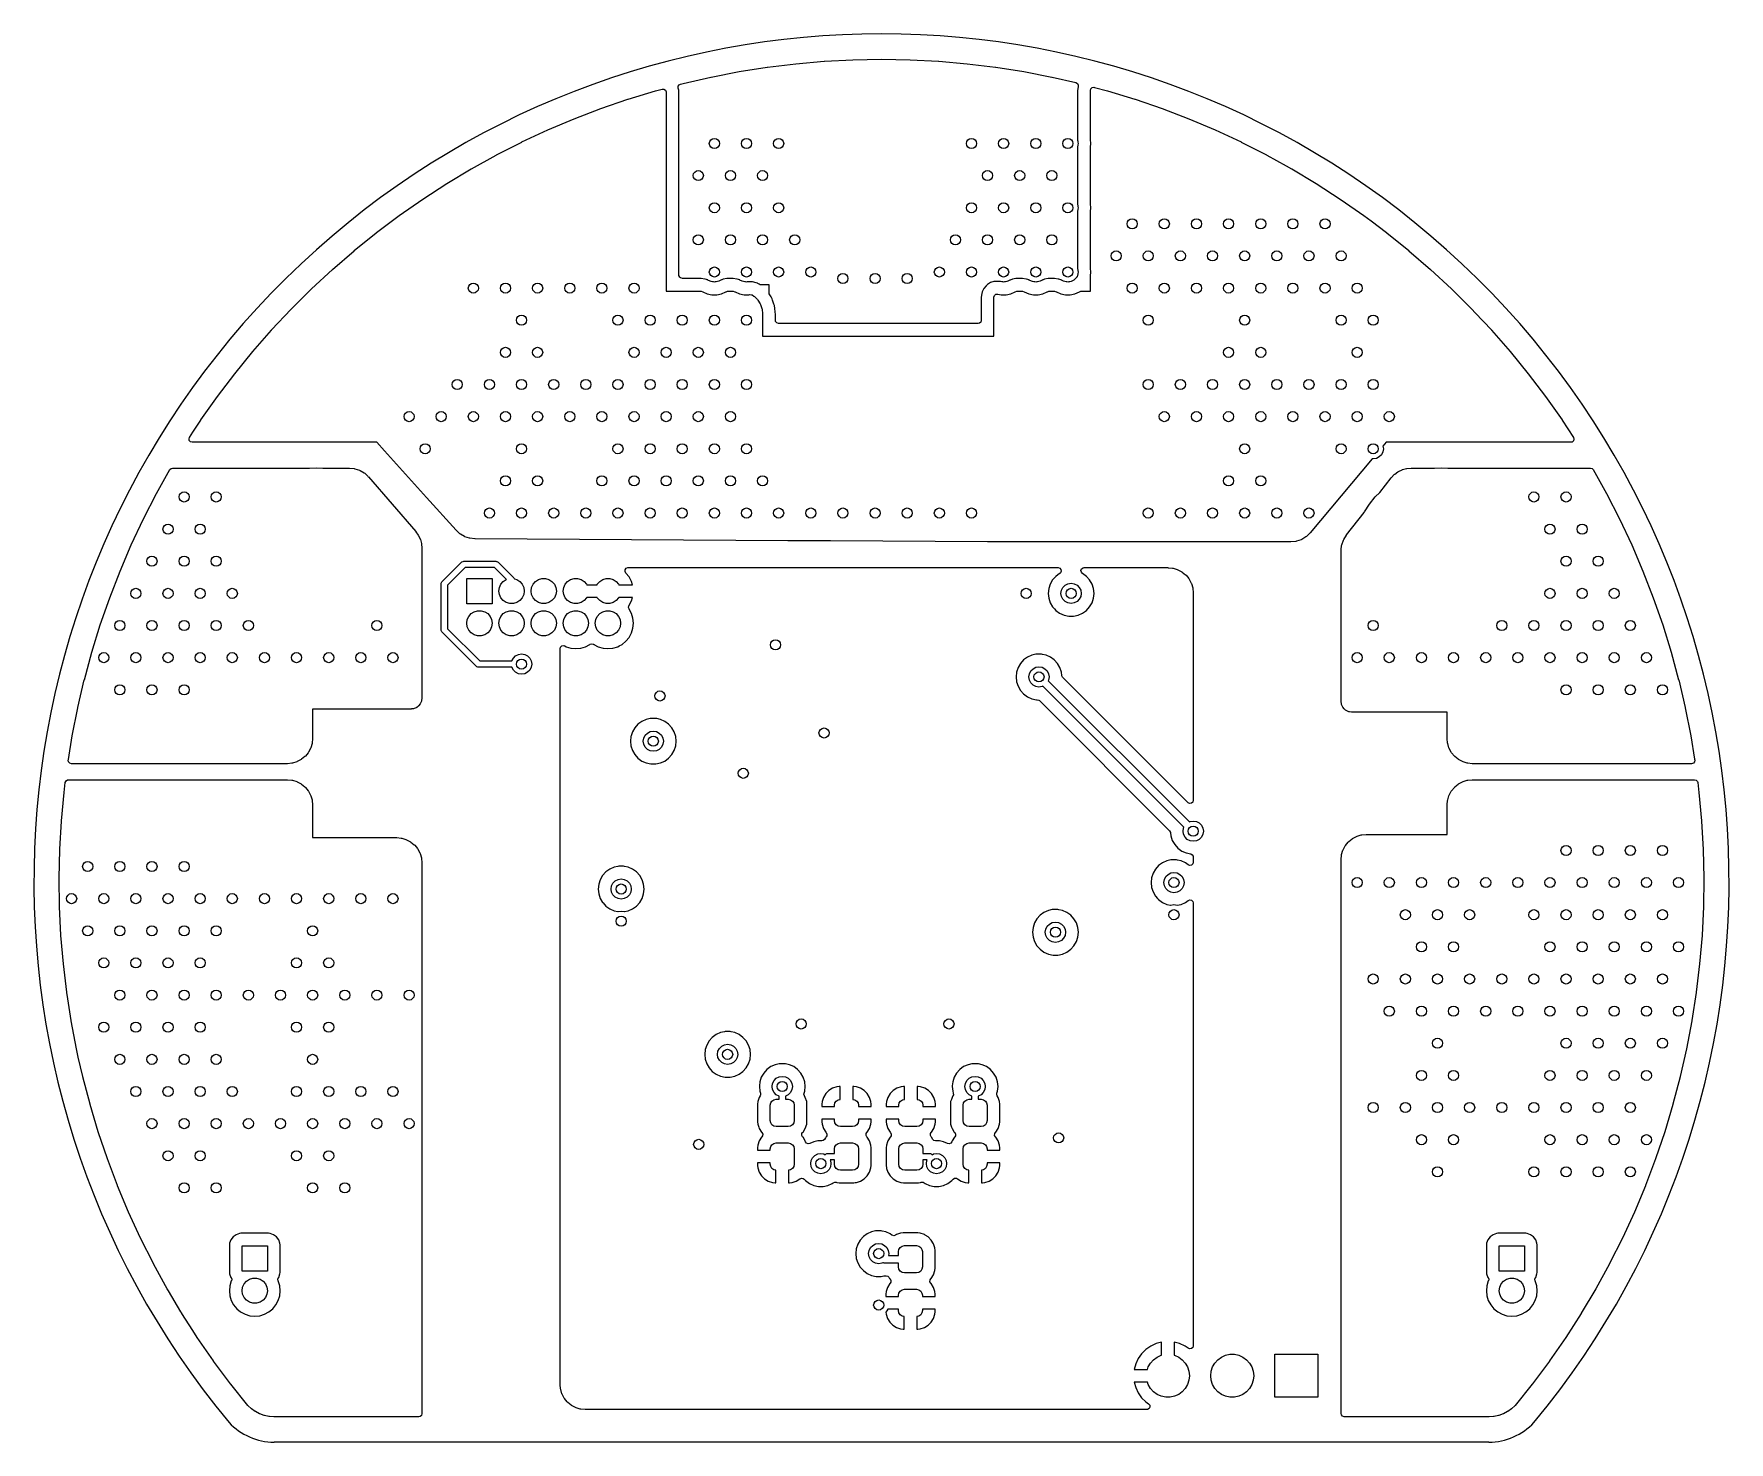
# Model space of a CAD drawing. Extents: x 116 to 183, y -93.2 to -37.6.
import ezdxf

# ---------------------------------------------------------------- set-up
doc = ezdxf.new("R2010")
doc.units = 0
doc.layers.add('BLACK', color=7, linetype='CONTINUOUS')

msp = doc.modelspace()

# ---------------------------------------------------------------- linework, layer by layer
at = {"layer": 'BLACK', "linetype": 'CONTINUOUS'}
for p, q in [((144.970283, -38.895298), (146.088941, -38.758295)), ((146.088941, -38.758295), (146.093191, -38.757849)), ((146.093191, -38.757849), (147.216009, -38.659865)), ((147.216009, -38.659865), (147.220232, -38.65957)), ((147.220232, -38.65957), (148.345738, -38.600735)), ((148.345738, -38.600735), (148.350015, -38.600586)), ((148.350015, -38.600586), (149.476875, -38.580967)), ((149.476875, -38.580967), (149.481125, -38.580967)), ((149.481125, -38.580967), (150.607982, -38.600586)), ((150.607982, -38.600586), (150.612263, -38.600735)), ((150.612263, -38.600735), (151.737763, -38.65957)), ((151.737763, -38.65957), (151.741994, -38.659865)), ((151.741994, -38.659865), (152.864802, -38.757848)), ((152.864802, -38.757848), (152.869064, -38.758296)), ((152.869064, -38.758296), (153.987709, -38.895297)), ((141.639697, -39.540793), (142.738041, -39.287885)), ((142.738041, -39.287885), (142.742195, -39.287005)), ((142.742195, -39.287005), (143.848656, -39.072488)), ((143.848656, -39.072488), (143.852799, -39.071759)), ((143.852799, -39.071759), (144.966086, -38.895886)), ((144.966086, -38.895886), (144.970283, -38.895298)), ((153.987709, -38.895297), (153.991921, -38.895887)), ((153.991921, -38.895887), (155.105191, -39.071758)), ((155.105191, -39.071758), (155.109352, -39.07249)), ((155.109352, -39.07249), (156.215792, -39.287003)), ((156.215792, -39.287003), (156.21997, -39.287888)), ((156.21997, -39.287888), (157.160923, -39.504554)), ((157.160923, -39.504554), (157.221834, -39.538779)), ((138.394618, -40.530019), (139.46058, -40.163979)), ((139.46058, -40.163979), (139.464593, -40.162678)), ((139.464593, -40.162678), (140.542691, -39.833956)), ((140.542691, -39.833956), (140.546734, -39.8328)), ((140.546734, -39.8328), (140.813986, -39.76138)), ((140.813986, -39.76138), (140.883835, -39.763089)), ((140.883835, -39.763089), (140.941671, -39.80229)), ((140.941671, -39.80229), (140.969133, -39.866537)), ((140.969133, -39.866537), (140.97, -39.881176)), ((140.97, -39.881176), (140.97, -47.752)), ((141.447968, -39.720307), (141.449675, -39.65046)), ((141.471098, -39.806856), (141.447968, -39.720307)), ((141.449675, -39.65046), (141.488875, -39.592623)), ((141.473749, -39.836651), (141.471098, -39.806856)), ((141.473749, -39.836656), (141.473749, -39.836651)), ((141.474616, -39.851282), (141.473749, -39.836656)), ((141.4755, -39.88118), (141.474616, -39.851282)), ((141.4755, -47.110301), (141.4755, -39.88118)), ((141.488875, -39.592623), (141.535745, -39.568497)), ((141.535745, -39.568497), (141.635627, -39.541805)), ((141.635627, -39.541805), (141.639697, -39.540793)), ((157.221834, -39.538779), (157.254574, -39.600503)), ((157.248976, -39.670881), (157.2285, -39.813297)), ((157.2285, -39.813297), (157.2285, -41.746888)), ((157.248977, -39.670877), (157.248976, -39.670881)), ((157.248978, -39.670869), (157.248977, -39.670874)), ((157.248977, -39.670874), (157.248977, -39.670877)), ((157.252075, -39.660322), (157.248978, -39.670869)), ((157.254574, -39.600503), (157.252075, -39.660322)), ((157.734, -39.813297), (157.753685, -39.746258)), ((157.734, -41.746888), (157.734, -39.813297)), ((157.753685, -39.746258), (157.806489, -39.700503)), ((157.806489, -39.700503), (157.875647, -39.690559)), ((157.875647, -39.690559), (157.890007, -39.693499)), ((157.890007, -39.693499), (158.41125, -39.832796)), ((158.41125, -39.832796), (158.415323, -39.833961)), ((158.415323, -39.833961), (159.493389, -40.162673)), ((159.493389, -40.162673), (159.497436, -40.163985)), ((159.497436, -40.163985), (160.563356, -40.53001)), ((137.338068, -40.934386), (138.390609, -40.531474)), ((138.390609, -40.531474), (138.394618, -40.530019)), ((160.563356, -40.53001), (160.567414, -40.531483)), ((160.567414, -40.531483), (161.619904, -40.934376)), ((135.270309, -41.852223), (136.292316, -41.377028)), ((136.292316, -41.377028), (136.296176, -41.375314)), ((136.296176, -41.375314), (137.334116, -40.935978)), ((137.334116, -40.935978), (137.338068, -40.934386)), ((161.619904, -40.934376), (161.623902, -40.935986)), ((161.623902, -40.935986), (162.661802, -41.375305)), ((162.661802, -41.375305), (162.665704, -41.377038)), ((162.665704, -41.377038), (163.687667, -41.852213)), ((134.261692, -42.364543), (135.266553, -41.854049)), ((135.266553, -41.854049), (135.270309, -41.852223)), ((157.2285, -41.746888), (157.229192, -41.773334)), ((157.229192, -42.046664), (157.2285, -42.07311)), ((157.2285, -42.07311), (157.2285, -44.286888)), ((157.229192, -41.773334), (157.229871, -41.786295)), ((157.229871, -42.033703), (157.229192, -42.046664)), ((157.229871, -41.786295), (157.230648, -41.796164)), ((157.231948, -42.007311), (157.229871, -42.033703)), ((157.230648, -41.796164), (157.231949, -41.812694)), ((157.236602, -41.963018), (157.231948, -42.007311)), ((157.231949, -41.812694), (157.236604, -41.856988)), ((157.245, -41.91), (157.236602, -41.963018)), ((157.236604, -41.856988), (157.245, -41.91)), ((157.734679, -41.759849), (157.734, -41.746888)), ((157.734, -42.07311), (157.734679, -42.060149)), ((157.734, -44.286888), (157.734, -42.07311)), ((157.75046, -41.91), (157.734679, -41.759849)), ((157.734679, -42.060149), (157.75046, -41.91)), ((163.687667, -41.852213), (163.691468, -41.854061)), ((163.691468, -41.854061), (164.69628, -42.36453)), ((133.271489, -42.911681), (134.257931, -42.366538)), ((134.257931, -42.366538), (134.261692, -42.364543)), ((164.69628, -42.36453), (164.700092, -42.366551)), ((164.700092, -42.366551), (165.470248, -42.792167)), ((165.470248, -42.792167), (165.686478, -42.911663)), ((131.351178, -44.107679), (132.297358, -43.495182)), ((132.297358, -43.495182), (132.300972, -43.492933)), ((132.300972, -43.492933), (133.26781, -42.913798)), ((133.26781, -42.913798), (133.271489, -42.911681)), ((165.686478, -42.911663), (165.69022, -42.913817)), ((165.69022, -42.913817), (166.657027, -43.492933)), ((166.657027, -43.492933), (166.660666, -43.495199)), ((166.660666, -43.495199), (167.606794, -44.107662)), ((130.423459, -44.755051), (131.347699, -44.110019)), ((131.347699, -44.110019), (131.351178, -44.107679)), ((167.606794, -44.107662), (167.610326, -44.110038)), ((167.610326, -44.110038), (168.199336, -44.521111)), ((129.51883, -45.434331), (130.420033, -44.757532)), ((130.420033, -44.757532), (130.423459, -44.755051)), ((157.2285, -44.286888), (157.229192, -44.313334)), ((157.229192, -44.586664), (157.2285, -44.61311)), ((157.2285, -44.61311), (157.2285, -46.826888)), ((157.229192, -44.313334), (157.229871, -44.326295)), ((157.229871, -44.573703), (157.229192, -44.586664)), ((157.229871, -44.326295), (157.231948, -44.352686)), ((157.231948, -44.547311), (157.229871, -44.573703)), ((157.231948, -44.352686), (157.231949, -44.352694)), ((157.236602, -44.503018), (157.231948, -44.547311)), ((157.231949, -44.352694), (157.236604, -44.396988)), ((157.245, -44.45), (157.236602, -44.503018)), ((157.236604, -44.396988), (157.245, -44.45)), ((157.734679, -44.299849), (157.734, -44.286888)), ((157.734, -44.61311), (157.734679, -44.600149)), ((157.734, -46.826888), (157.734, -44.61311)), ((157.75046, -44.45), (157.734679, -44.299849)), ((157.734679, -44.600149), (157.75046, -44.45)), ((168.199336, -44.521111), (168.534504, -44.755026)), ((168.534504, -44.755026), (168.537993, -44.757552)), ((168.537993, -44.757552), (168.822242, -44.971022)), ((128.638352, -46.144723), (129.515433, -45.436975)), ((129.515433, -45.436975), (129.51883, -45.434331)), ((168.822242, -44.971022), (169.439169, -45.434331)), ((169.439169, -45.434331), (169.442576, -45.436984)), ((169.442576, -45.436984), (170.319621, -46.144702)), ((127.783142, -46.885333), (128.635091, -46.147449)), ((128.635091, -46.147449), (128.638352, -46.144723)), ((170.319621, -46.144702), (170.322933, -46.147471)), ((170.322933, -46.147471), (171.174832, -46.885311)), ((126.954261, -47.655237), (127.779978, -46.888172)), ((127.779978, -46.888172), (127.783142, -46.885333)), ((157.2285, -46.826888), (157.229192, -46.853334)), ((157.229192, -46.853334), (157.229871, -46.866295)), ((157.229871, -46.866295), (157.231384, -46.88552)), ((157.231384, -46.88552), (157.231949, -46.892694)), ((157.734679, -46.839849), (157.734, -46.826888)), ((157.75046, -46.99), (157.734679, -46.839849)), ((171.174832, -46.885311), (171.178045, -46.888194)), ((171.178045, -46.888194), (172.003709, -47.65521)), ((141.476333, -47.12465), (141.4755, -47.110301)), ((141.503643, -47.188961), (141.476333, -47.12465)), ((141.509141, -47.195661), (141.503643, -47.188961)), ((141.526336, -47.212857), (141.509141, -47.195661)), ((141.533037, -47.218356), (141.526336, -47.212857)), ((141.54466, -47.226815), (141.533037, -47.218356)), ((141.611699, -47.2465), (141.54466, -47.226815)), ((142.351491, -47.2465), (141.611699, -47.2465)), ((142.493905, -47.266975), (142.351491, -47.2465)), ((142.494465, -47.267108), (142.493905, -47.266975)), ((142.496061, -47.267608), (142.494465, -47.267108)), ((142.510789, -47.271932), (142.496061, -47.267608)), ((142.51097, -47.271968), (142.510789, -47.271932)), ((142.559596, -47.286264), (142.51097, -47.271968)), ((142.559635, -47.286275), (142.559596, -47.286264)), ((142.592415, -47.295901), (142.559635, -47.286275)), ((142.594054, -47.297294), (142.592415, -47.295901)), ((142.596694, -47.29847), (142.594054, -47.297294)), ((142.605065, -47.301839), (142.596694, -47.29847)), ((142.605262, -47.30191), (142.605065, -47.301839)), ((142.61243, -47.305398), (142.605262, -47.30191)), ((142.616251, -47.307177), (142.61243, -47.305398)), ((142.703556, -47.346048), (142.616251, -47.307177)), ((142.751393, -47.370423), (142.703556, -47.346048)), ((142.804413, -47.37882), (142.751393, -47.370423)), ((142.820737, -47.38229), (142.804413, -47.37882)), ((142.83734, -47.384035), (142.820737, -47.38229)), ((142.875, -47.39), (142.83734, -47.384035)), ((142.912663, -47.384034), (142.875, -47.39)), ((142.929262, -47.38229), (142.912663, -47.384034)), ((142.945572, -47.378822), (142.929262, -47.38229)), ((142.998607, -47.370423), (142.945572, -47.378822)), ((143.04645, -47.346045), (142.998607, -47.370423)), ((143.124337, -47.311369), (143.04645, -47.346045)), ((143.128117, -47.309363), (143.124337, -47.311369)), ((143.13528, -47.306496), (143.128117, -47.309363)), ((143.156701, -47.296959), (143.13528, -47.306496)), ((143.164307, -47.296525), (143.156701, -47.296959)), ((143.164491, -47.296459), (143.164307, -47.296525)), ((143.193041, -47.286275), (143.164491, -47.296459)), ((143.221606, -47.276085), (143.193041, -47.286275)), ((143.362624, -47.247523), (143.221606, -47.276085)), ((143.376988, -47.246908), (143.362624, -47.247523)), ((143.384087, -47.246705), (143.376988, -47.246908)), ((143.398479, -47.2465), (143.384087, -47.246705)), ((143.398509, -47.2465), (143.398479, -47.2465)), ((143.621491, -47.2465), (143.398509, -47.2465)), ((143.763905, -47.266975), (143.621491, -47.2465)), ((143.764465, -47.267108), (143.763905, -47.266975)), ((143.766061, -47.267608), (143.764465, -47.267108)), ((143.780789, -47.271932), (143.766061, -47.267608)), ((143.78097, -47.271968), (143.780789, -47.271932)), ((143.829596, -47.286264), (143.78097, -47.271968)), ((143.829635, -47.286275), (143.829596, -47.286264)), ((143.862415, -47.295901), (143.829635, -47.286275)), ((143.864054, -47.297294), (143.862415, -47.295901)), ((143.866694, -47.29847), (143.864054, -47.297294)), ((143.875065, -47.301839), (143.866694, -47.29847)), ((143.875262, -47.30191), (143.875065, -47.301839)), ((143.88243, -47.305398), (143.875262, -47.30191)), ((143.886251, -47.307177), (143.88243, -47.305398)), ((143.973556, -47.346048), (143.886251, -47.307177)), ((144.021393, -47.370423), (143.973556, -47.346048)), ((144.074413, -47.37882), (144.021393, -47.370423)), ((144.090737, -47.38229), (144.074413, -47.37882)), ((144.10734, -47.384035), (144.090737, -47.38229)), ((144.145, -47.39), (144.10734, -47.384035)), ((144.176569, -47.385), (144.145, -47.39)), ((144.211734, -47.385), (144.176569, -47.385)), ((144.219992, -47.384725), (144.211734, -47.385)), ((144.316634, -47.378274), (144.219992, -47.384725)), ((144.316635, -47.378274), (144.316634, -47.378274)), ((144.369259, -47.382289), (144.316635, -47.378274)), ((144.386298, -47.383589), (144.369259, -47.382289)), ((144.52674, -47.414839), (144.386298, -47.383589)), ((144.526754, -47.414843), (144.52674, -47.414839)), ((144.572844, -47.434961), (144.526754, -47.414843)), ((144.572853, -47.434965), (144.572844, -47.434961)), ((144.572867, -47.434972), (144.572853, -47.434965)), ((144.594954, -47.445952), (144.572867, -47.434972)), ((144.638874, -47.470587), (144.594954, -47.445952)), ((144.682501, -47.498), (144.638874, -47.470587)), ((145.034, -47.498), (144.682501, -47.498)), ((145.034, -47.849498), (145.034, -47.498)), ((153.612659, -47.533683), (153.518433, -47.642424)), ((153.665451, -47.487939), (153.612659, -47.533683)), ((153.665462, -47.487931), (153.665451, -47.487939)), ((153.786492, -47.410149), (153.665462, -47.487931)), ((153.786498, -47.410146), (153.786492, -47.410149)), ((153.924536, -47.369614), (153.786498, -47.410146)), ((153.92454, -47.369613), (153.924536, -47.369614)), ((153.924545, -47.369612), (153.92454, -47.369613)), ((153.962846, -47.364104), (153.924545, -47.369612)), ((153.993706, -47.359667), (153.962846, -47.364104)), ((154.137581, -47.359667), (153.993706, -47.359667)), ((154.137583, -47.359667), (154.137581, -47.359667)), ((154.154248, -47.362347), (154.137583, -47.359667)), ((154.156599, -47.362765), (154.154248, -47.362347)), ((154.162368, -47.363792), (154.156599, -47.362765)), ((154.172114, -47.365695), (154.162368, -47.363792)), ((154.181393, -47.370423), (154.172114, -47.365695)), ((154.234411, -47.37882), (154.181393, -47.370423)), ((154.242804, -47.380604), (154.234411, -47.37882)), ((154.250729, -47.382289), (154.242804, -47.380604)), ((154.250734, -47.38229), (154.250729, -47.382289)), ((154.267342, -47.384035), (154.250734, -47.38229)), ((154.305, -47.39), (154.267342, -47.384035)), ((154.342663, -47.384034), (154.305, -47.39)), ((154.359262, -47.38229), (154.342663, -47.384034)), ((154.375572, -47.378822), (154.359262, -47.38229)), ((154.428607, -47.370423), (154.375572, -47.378822)), ((154.47645, -47.346045), (154.428607, -47.370423)), ((154.554337, -47.311369), (154.47645, -47.346045)), ((154.558117, -47.309363), (154.554337, -47.311369)), ((154.56528, -47.306496), (154.558117, -47.309363)), ((154.586701, -47.296959), (154.56528, -47.306496)), ((154.594307, -47.296525), (154.586701, -47.296959)), ((154.594491, -47.296459), (154.594307, -47.296525)), ((154.623041, -47.286275), (154.594491, -47.296459)), ((154.651606, -47.276085), (154.623041, -47.286275)), ((154.792624, -47.247523), (154.651606, -47.276085)), ((154.806988, -47.246908), (154.792624, -47.247523)), ((154.814087, -47.246705), (154.806988, -47.246908)), ((154.828479, -47.2465), (154.814087, -47.246705)), ((154.828509, -47.2465), (154.828479, -47.2465)), ((155.051491, -47.2465), (154.828509, -47.2465)), ((155.193905, -47.266975), (155.051491, -47.2465)), ((155.194465, -47.267108), (155.193905, -47.266975)), ((155.196061, -47.267608), (155.194465, -47.267108)), ((155.210789, -47.271932), (155.196061, -47.267608)), ((155.21097, -47.271968), (155.210789, -47.271932)), ((155.259596, -47.286264), (155.21097, -47.271968)), ((155.259635, -47.286275), (155.259596, -47.286264)), ((155.292415, -47.295901), (155.259635, -47.286275)), ((155.294054, -47.297294), (155.292415, -47.295901)), ((155.296694, -47.29847), (155.294054, -47.297294)), ((155.305065, -47.301839), (155.296694, -47.29847)), ((155.305262, -47.30191), (155.305065, -47.301839)), ((155.31243, -47.305398), (155.305262, -47.30191)), ((155.316251, -47.307177), (155.31243, -47.305398)), ((155.403556, -47.346048), (155.316251, -47.307177)), ((155.451393, -47.370423), (155.403556, -47.346048)), ((155.504413, -47.37882), (155.451393, -47.370423)), ((155.520737, -47.38229), (155.504413, -47.37882)), ((155.53734, -47.384035), (155.520737, -47.38229)), ((155.575, -47.39), (155.53734, -47.384035)), ((155.612663, -47.384034), (155.575, -47.39)), ((155.629262, -47.38229), (155.612663, -47.384034)), ((155.645572, -47.378822), (155.629262, -47.38229)), ((155.698607, -47.370423), (155.645572, -47.378822)), ((155.74645, -47.346045), (155.698607, -47.370423)), ((155.824337, -47.311369), (155.74645, -47.346045)), ((155.828117, -47.309363), (155.824337, -47.311369)), ((155.83528, -47.306496), (155.828117, -47.309363)), ((155.856701, -47.296959), (155.83528, -47.306496)), ((155.864307, -47.296525), (155.856701, -47.296959)), ((155.864491, -47.296459), (155.864307, -47.296525)), ((155.893041, -47.286275), (155.864491, -47.296459)), ((155.921606, -47.276085), (155.893041, -47.286275)), ((156.062624, -47.247523), (155.921606, -47.276085)), ((156.076988, -47.246908), (156.062624, -47.247523)), ((156.084087, -47.246705), (156.076988, -47.246908)), ((156.098479, -47.2465), (156.084087, -47.246705)), ((156.098509, -47.2465), (156.098479, -47.2465)), ((156.321491, -47.2465), (156.098509, -47.2465)), ((156.463905, -47.266975), (156.321491, -47.2465)), ((156.464465, -47.267108), (156.463905, -47.266975)), ((156.466061, -47.267608), (156.464465, -47.267108)), ((156.480789, -47.271932), (156.466061, -47.267608)), ((156.48097, -47.271968), (156.480789, -47.271932)), ((156.529596, -47.286264), (156.48097, -47.271968)), ((156.529635, -47.286275), (156.529596, -47.286264)), ((156.562415, -47.295901), (156.529635, -47.286275)), ((156.564054, -47.297294), (156.562415, -47.295901)), ((156.566694, -47.29847), (156.564054, -47.297294)), ((156.575065, -47.301839), (156.566694, -47.29847)), ((156.575262, -47.30191), (156.575065, -47.301839)), ((156.58243, -47.305398), (156.575262, -47.30191)), ((156.586251, -47.307177), (156.58243, -47.305398)), ((156.673556, -47.346048), (156.586251, -47.307177)), ((156.721393, -47.370423), (156.673556, -47.346048)), ((156.774413, -47.37882), (156.721393, -47.370423)), ((156.790737, -47.38229), (156.774413, -47.37882)), ((156.80734, -47.384035), (156.790737, -47.38229)), ((156.845, -47.39), (156.80734, -47.384035)), ((156.882667, -47.384034), (156.845, -47.39)), ((156.899267, -47.382289), (156.882667, -47.384034)), ((156.915569, -47.378823), (156.899267, -47.382289)), ((156.968607, -47.370423), (156.915569, -47.378823)), ((157.080114, -47.313607), (156.968607, -47.370423)), ((157.168607, -47.225114), (157.080114, -47.313607)), ((157.172832, -47.21682), (157.168607, -47.225114)), ((157.177665, -47.212855), (157.172832, -47.21682)), ((157.194855, -47.195665), (157.177665, -47.212855)), ((157.201828, -47.187168), (157.194855, -47.195665)), ((157.206626, -47.180927), (157.201828, -47.187168)), ((157.229694, -47.11532), (157.206626, -47.180927)), ((157.229744, -47.115324), (157.229694, -47.11532)), ((157.229758, -47.115135), (157.229744, -47.115324)), ((157.229802, -47.115013), (157.229758, -47.115135)), ((157.229869, -47.11373), (157.229802, -47.115013)), ((157.231949, -47.087303), (157.229869, -47.11373)), ((157.231949, -46.892694), (157.236604, -46.936988)), ((157.236603, -47.043016), (157.231949, -47.087303)), ((157.245, -46.99), (157.236603, -47.043016)), ((157.236604, -46.936988), (157.245, -46.99)), ((157.734, -47.15311), (157.734679, -47.140149)), ((157.734, -47.752), (157.734, -47.15311)), ((157.734679, -47.140149), (157.75046, -46.99)), ((126.152659, -48.453554), (126.951206, -47.658176)), ((126.951206, -47.658176), (126.954261, -47.655237)), ((140.97, -47.752), (142.351491, -47.752)), ((142.351491, -47.752), (142.416528, -47.771097)), ((142.416528, -47.771097), (142.416641, -47.770902)), ((142.416641, -47.770902), (142.417445, -47.771366)), ((142.417445, -47.771366), (142.41853, -47.771685)), ((142.41853, -47.771685), (142.421422, -47.773662)), ((142.421422, -47.773662), (142.422266, -47.774149)), ((142.422266, -47.774149), (142.595192, -47.851142)), ((142.595192, -47.851142), (142.595197, -47.851144)), ((142.595197, -47.851144), (142.780354, -47.8905)), ((142.780354, -47.8905), (142.780355, -47.8905)), ((142.780355, -47.8905), (142.969644, -47.8905)), ((142.969644, -47.8905), (142.969646, -47.8905)), ((142.969646, -47.8905), (143.154803, -47.851144)), ((143.154803, -47.851144), (143.32773, -47.774151)), ((143.32773, -47.774151), (143.327733, -47.774149)), ((143.327733, -47.774149), (143.333359, -47.770902)), ((143.333359, -47.770902), (143.334325, -47.772575)), ((143.334325, -47.772575), (143.391439, -47.752202)), ((143.391439, -47.752202), (143.398509, -47.752)), ((143.398509, -47.752), (143.621491, -47.752)), ((143.621491, -47.752), (143.686528, -47.771097)), ((143.686528, -47.771097), (143.686641, -47.770902)), ((143.686641, -47.770902), (143.687445, -47.771366)), ((143.687445, -47.771366), (143.68853, -47.771685)), ((143.68853, -47.771685), (143.691422, -47.773662)), ((143.691422, -47.773662), (143.692266, -47.774149)), ((143.692266, -47.774149), (143.865192, -47.851142)), ((143.865192, -47.851142), (143.865197, -47.851144)), ((143.865197, -47.851144), (144.050354, -47.8905)), ((144.050354, -47.8905), (144.050355, -47.8905)), ((144.050355, -47.8905), (144.239642, -47.8905)), ((144.239642, -47.8905), (144.239646, -47.8905)), ((144.239646, -47.8905), (144.278179, -47.882309)), ((144.278179, -47.882309), (144.347842, -47.887624)), ((144.347842, -47.887624), (144.369929, -47.898604)), ((144.369929, -47.898604), (144.433454, -47.93852)), ((144.433454, -47.93852), (144.455162, -47.955832)), ((144.455162, -47.955832), (144.576167, -48.076837)), ((144.576167, -48.076837), (144.59348, -48.098546)), ((144.59348, -48.098546), (144.684529, -48.243449)), ((145.112548, -47.974506), (145.034, -47.849498)), ((145.112553, -47.974514), (145.112548, -47.974506)), ((145.112562, -47.97453), (145.112553, -47.974514)), ((145.139955, -48.024095), (145.112562, -47.97453)), ((145.139965, -48.024115), (145.139955, -48.024095)), ((145.139973, -48.024129), (145.139965, -48.024115)), ((145.15202, -48.049146), (145.139973, -48.024129)), ((145.152026, -48.049161), (145.15202, -48.049146)), ((145.173705, -48.1015), (145.152026, -48.049161)), ((145.17371, -48.101512), (145.173705, -48.1015)), ((145.230223, -48.263014), (145.17371, -48.101512)), ((153.438976, -47.840342), (153.4185, -47.982761)), ((153.4185, -47.982761), (153.4185, -48.9005)), ((153.458664, -47.773294), (153.438976, -47.840342)), ((153.51843, -47.642428), (153.458664, -47.773294)), ((153.518433, -47.642424), (153.51843, -47.642428)), ((153.924, -47.98276), (153.943685, -47.915721)), ((153.924, -48.006), (153.924, -47.98276)), ((153.924, -49.53), (153.924, -48.006)), ((153.943685, -47.915721), (153.996489, -47.869966)), ((153.996489, -47.869966), (154.065647, -47.860022)), ((154.065647, -47.860022), (154.073758, -47.861466)), ((154.073758, -47.861466), (154.210354, -47.8905)), ((154.210354, -47.8905), (154.210355, -47.8905)), ((154.210355, -47.8905), (154.399644, -47.8905)), ((154.399644, -47.8905), (154.399646, -47.8905)), ((154.399646, -47.8905), (154.584803, -47.851144)), ((154.584803, -47.851144), (154.75773, -47.774151)), ((154.75773, -47.774151), (154.757733, -47.774149)), ((154.757733, -47.774149), (154.763359, -47.770902)), ((154.763359, -47.770902), (154.764325, -47.772575)), ((154.764325, -47.772575), (154.821439, -47.752202)), ((154.821439, -47.752202), (154.828509, -47.752)), ((154.828509, -47.752), (155.051491, -47.752)), ((155.051491, -47.752), (155.116528, -47.771097)), ((155.116528, -47.771097), (155.116641, -47.770902)), ((155.116641, -47.770902), (155.117445, -47.771366)), ((155.117445, -47.771366), (155.11853, -47.771685)), ((155.11853, -47.771685), (155.121422, -47.773662)), ((155.121422, -47.773662), (155.122266, -47.774149)), ((155.122266, -47.774149), (155.295192, -47.851142)), ((155.295192, -47.851142), (155.295197, -47.851144)), ((155.295197, -47.851144), (155.480354, -47.8905)), ((155.480354, -47.8905), (155.480355, -47.8905)), ((155.480355, -47.8905), (155.669644, -47.8905)), ((155.669644, -47.8905), (155.669646, -47.8905)), ((155.669646, -47.8905), (155.854803, -47.851144)), ((155.854803, -47.851144), (156.02773, -47.774151)), ((156.02773, -47.774151), (156.027733, -47.774149)), ((156.027733, -47.774149), (156.033359, -47.770902)), ((156.033359, -47.770902), (156.034325, -47.772575)), ((156.034325, -47.772575), (156.091439, -47.752202)), ((156.091439, -47.752202), (156.098509, -47.752)), ((156.098509, -47.752), (156.321491, -47.752)), ((156.321491, -47.752), (156.386528, -47.771097)), ((156.386528, -47.771097), (156.386641, -47.770902)), ((156.386641, -47.770902), (156.387445, -47.771366)), ((156.387445, -47.771366), (156.38853, -47.771685)), ((156.38853, -47.771685), (156.391422, -47.773662)), ((156.391422, -47.773662), (156.392266, -47.774149)), ((156.392266, -47.774149), (156.565192, -47.851142)), ((156.565192, -47.851142), (156.565197, -47.851144)), ((156.565197, -47.851144), (156.750354, -47.8905)), ((156.750354, -47.8905), (156.750355, -47.8905)), ((156.750355, -47.8905), (156.939644, -47.8905)), ((156.939644, -47.8905), (156.939646, -47.8905)), ((156.939646, -47.8905), (157.124803, -47.851144)), ((157.124803, -47.851144), (157.29773, -47.774151)), ((157.29773, -47.774151), (157.297733, -47.774149)), ((157.297733, -47.774149), (157.303359, -47.770902)), ((157.303359, -47.770902), (157.304325, -47.772575)), ((157.304325, -47.772575), (157.361439, -47.752202)), ((157.361439, -47.752202), (157.368509, -47.752)), ((157.368509, -47.752), (157.480002, -47.752)), ((157.480002, -47.752), (157.734, -47.752)), ((172.003709, -47.65521), (172.006821, -47.658203)), ((172.006821, -47.658203), (172.805309, -48.453523)), ((125.379347, -49.279277), (126.149715, -48.45659)), ((126.149715, -48.45659), (126.152659, -48.453554)), ((144.684529, -48.243449), (144.696576, -48.268466)), ((144.696576, -48.268466), (144.753096, -48.42999)), ((144.753096, -48.42999), (144.759275, -48.457061)), ((144.759275, -48.457061), (144.78, -48.641)), ((144.78, -48.641), (144.78, -49.53)), ((145.230224, -48.263019), (145.230223, -48.263014)), ((145.230229, -48.263033), (145.230224, -48.263019)), ((145.245921, -48.317502), (145.230229, -48.263033)), ((145.2521, -48.344573), (145.245921, -48.317502)), ((145.261597, -48.400463), (145.2521, -48.344573)), ((145.282322, -48.584402), (145.261597, -48.400463)), ((145.2855, -48.641), (145.282322, -48.584402)), ((145.2855, -48.641018), (145.2855, -48.641)), ((145.2855, -48.9005), (145.2855, -48.641018)), ((145.296706, -48.952011), (145.2855, -48.9005)), ((153.4185, -48.9005), (153.398815, -48.967539)), ((172.805309, -48.453523), (172.808312, -48.45662)), ((172.808312, -48.45662), (172.94377, -48.601278)), ((172.94377, -48.601278), (173.578619, -49.279242)), ((124.635262, -50.131404), (125.376515, -49.282409)), ((125.376515, -49.282409), (125.379347, -49.279277)), ((144.78, -49.53), (153.924, -49.53)), ((145.342461, -49.004815), (145.296706, -48.952011)), ((145.4095, -49.0245), (145.342461, -49.004815)), ((153.2945, -49.0245), (145.4095, -49.0245)), ((153.346011, -49.013294), (153.2945, -49.0245)), ((153.398815, -48.967539), (153.346011, -49.013294)), ((173.578619, -49.279242), (173.581515, -49.282444)), ((173.581515, -49.282444), (174.322737, -50.131404)), ((123.921248, -51.008967), (124.632488, -50.134695)), ((124.632488, -50.134695), (124.635262, -50.131404)), ((174.322737, -50.131404), (174.325519, -50.134705)), ((174.325519, -50.134705), (175.03672, -51.008929)), ((123.238241, -51.910826), (123.918643, -51.012286)), ((123.918643, -51.012286), (123.921248, -51.008967)), ((175.03672, -51.008929), (175.039386, -51.012325)), ((175.039386, -51.012325), (175.719733, -51.910792)), ((122.587033, -52.835925), (123.235745, -51.914244)), ((123.235745, -51.914244), (123.238241, -51.910826)), ((175.719733, -51.910792), (175.722279, -51.914279)), ((175.722279, -51.914279), (176.370929, -52.835872)), ((122.270215, -53.320971), (122.584683, -52.839391)), ((122.584683, -52.839391), (122.587033, -52.835925)), ((176.370929, -52.835872), (176.373352, -52.839445)), ((176.373352, -52.839445), (176.823759, -53.529203)), ((122.115328, -53.579353), (122.134241, -53.529203)), ((122.125272, -53.648511), (122.115328, -53.579353)), ((122.134241, -53.529203), (122.270215, -53.320971)), ((176.823759, -53.529203), (176.843931, -53.596098)), ((122.171027, -53.701315), (122.125272, -53.648511)), ((122.238066, -53.721), (122.171027, -53.701315)), ((129.094644, -53.721), (122.238066, -53.721)), ((129.54, -53.721), (129.094644, -53.721)), ((129.837929, -54.052032), (129.54, -53.721)), ((129.837932, -54.052035), (129.837929, -54.052032)), ((129.837936, -54.052039), (129.837932, -54.052035)), ((129.837942, -54.052045), (129.837936, -54.052039)), ((131.503093, -55.902214), (129.837942, -54.052045)), ((169.233607, -54.210114), (169.145114, -54.298607)), ((169.290423, -54.098607), (169.233607, -54.210114)), ((169.31, -53.975), (169.290423, -54.098607)), ((169.418, -53.721), (169.293316, -53.86966)), ((169.293316, -53.86966), (169.31, -53.975)), ((176.719934, -53.721), (169.418, -53.721)), ((176.772265, -53.709417), (176.719934, -53.721)), ((176.824735, -53.663279), (176.772265, -53.709417)), ((176.843931, -53.596098), (176.824735, -53.663279)), ((120.83201, -55.739178), (121.35559, -54.800589)), ((121.35559, -54.800589), (121.405439, -54.751635)), ((121.405439, -54.751635), (121.463879, -54.737)), ((121.463879, -54.737), (126.879869, -54.737)), ((126.879869, -54.737), (127.14224, -54.72325)), ((127.14224, -54.72325), (127.404611, -54.737)), ((127.404611, -54.737), (128.440662, -54.737)), ((128.440662, -54.737), (128.453942, -54.737713)), ((128.453942, -54.737713), (128.647014, -54.75851)), ((128.647014, -54.75851), (128.672959, -54.764165)), ((128.672959, -54.764165), (128.850814, -54.823483)), ((128.850814, -54.823483), (128.874961, -54.834534)), ((128.874961, -54.834534), (129.036113, -54.930374)), ((168.874234, -54.369335), (166.420097, -57.295422)), ((168.91, -54.375), (168.874234, -54.369335)), ((169.033607, -54.355423), (168.91, -54.375)), ((169.145114, -54.298607), (169.033607, -54.355423)), ((169.758862, -54.982085), (169.886541, -54.888066)), ((169.886541, -54.888066), (169.90575, -54.876444)), ((169.90575, -54.876444), (170.048295, -54.806993)), ((170.048295, -54.806993), (170.069281, -54.799029)), ((170.069281, -54.799029), (170.222007, -54.756428)), ((170.222007, -54.756428), (170.244087, -54.752378)), ((170.244087, -54.752378), (170.407627, -54.737509)), ((170.407627, -54.737509), (170.418855, -54.737)), ((170.418855, -54.737), (171.329869, -54.737)), ((171.329869, -54.737), (171.59224, -54.72325)), ((171.59224, -54.72325), (171.854611, -54.737)), ((171.854611, -54.737), (177.494121, -54.737)), ((177.494121, -54.737), (177.56116, -54.756685)), ((177.56116, -54.756685), (177.602411, -54.800592)), ((177.602411, -54.800592), (178.12597, -55.739144)), ((129.036113, -54.930374), (129.057346, -54.94631)), ((129.057346, -54.94631), (129.176772, -55.05782)), ((129.176772, -55.05782), (129.199275, -55.078832)), ((129.199275, -55.078832), (129.208495, -55.088416)), ((129.208495, -55.088416), (131.071213, -57.245247)), ((169.171705, -55.700821), (169.622263, -55.125108)), ((169.622263, -55.125108), (169.629562, -55.116605)), ((169.629562, -55.116605), (169.742074, -54.996969)), ((169.742074, -54.996969), (169.758862, -54.982085)), ((120.315541, -56.745707), (120.829991, -55.74295)), ((120.829991, -55.74295), (120.83201, -55.739178)), ((132.669213, -57.197903), (131.503093, -55.902214)), ((168.561151, -56.47325), (168.760681, -56.166002)), ((168.760681, -56.166002), (168.991233, -55.881293)), ((168.991233, -55.881293), (169.171705, -55.700821)), ((178.12597, -55.739144), (178.128008, -55.74295)), ((178.128008, -55.74295), (178.642458, -56.745707)), ((119.834419, -57.769612), (120.313646, -56.749565)), ((120.313646, -56.749565), (120.315541, -56.745707)), ((167.856715, -57.381086), (168.549873, -56.495383)), ((168.549873, -56.495383), (168.561151, -56.47325)), ((178.642458, -56.745707), (178.644361, -56.749582)), ((178.644361, -56.749582), (179.123566, -57.769582)), ((131.071213, -57.245247), (131.078048, -57.253913)), ((131.078048, -57.253913), (131.172179, -57.384845)), ((131.172179, -57.384845), (131.18341, -57.403827)), ((131.18341, -57.403827), (131.250467, -57.544358)), ((131.250467, -57.544358), (131.258157, -57.565026)), ((131.258157, -57.565026), (131.299261, -57.715216)), ((132.678306, -57.207007), (132.669213, -57.197903)), ((132.767478, -57.287454), (132.678306, -57.207007)), ((132.818047, -57.333074), (132.767478, -57.287454)), ((132.838846, -57.348239), (132.818047, -57.333074)), ((132.995989, -57.439478), (132.838846, -57.348239)), ((133.019471, -57.450023), (132.995989, -57.439478)), ((133.105766, -57.478436), (133.019471, -57.450023)), ((133.192063, -57.50685), (133.105766, -57.478436)), ((133.217213, -57.512318), (133.192063, -57.50685)), ((133.404268, -57.533), (133.217213, -57.512318)), ((133.417123, -57.533748), (133.404268, -57.533)), ((145.774887, -57.609563), (133.417123, -57.533748)), ((166.059413, -57.568626), (165.878911, -57.629916)), ((166.083887, -57.55721), (166.059413, -57.568626)), ((166.246838, -57.458298), (166.083887, -57.55721)), ((166.268261, -57.441854), (166.246838, -57.458298)), ((166.410855, -57.305294), (166.268261, -57.441854)), ((166.420097, -57.295422), (166.410855, -57.305294)), ((167.668886, -57.770223), (167.73191, -57.587431)), ((167.73191, -57.587431), (167.743644, -57.562683)), ((167.743644, -57.562683), (167.848893, -57.392308)), ((167.848893, -57.392308), (167.856715, -57.381086)), ((119.389229, -58.809653), (119.832678, -57.773491)), ((119.832678, -57.773491), (119.834419, -57.769612)), ((131.299261, -57.715216), (131.303168, -57.736922)), ((131.303168, -57.736922), (131.317509, -57.897547)), ((131.317509, -57.897547), (131.318, -57.908574)), ((131.318, -57.908574), (131.318, -63.820267)), ((147.467894, -57.619949), (145.774887, -57.609563)), ((153.666863, -57.65798), (147.467894, -57.619949)), ((153.667049, -57.657981), (153.666863, -57.65798)), ((153.669852, -57.657994), (153.667049, -57.657981)), ((153.67, -57.657994), (153.669852, -57.657994)), ((153.670209, -57.657995), (153.67, -57.657994)), ((153.672848, -57.657999), (153.670209, -57.657995)), ((153.673067, -57.658), (153.672848, -57.657999)), ((165.642778, -57.658), (153.673067, -57.658)), ((165.656281, -57.657263), (165.642778, -57.658)), ((165.852545, -57.635763), (165.656281, -57.657263)), ((165.878911, -57.629916), (165.852545, -57.635763)), ((167.64, -58.009653), (167.640759, -57.995958)), ((167.64, -63.947267), (167.64, -58.009653)), ((167.640759, -57.995958), (167.643693, -57.969551)), ((167.643693, -57.969551), (167.662876, -57.796934)), ((167.662876, -57.796934), (167.668886, -57.770223)), ((179.123566, -57.769582), (179.125334, -57.773521)), ((179.125334, -57.773521), (179.568759, -58.809628)), ((118.980517, -59.864553), (119.387621, -58.8136)), ((119.387621, -58.8136), (119.389229, -58.809653)), ((132.118612, -59.220612), (132.880612, -58.458611)), ((133.020777, -58.672), (132.332, -59.360776)), ((132.880612, -58.458611), (132.899554, -58.443066)), ((132.899554, -58.443066), (132.944613, -58.424402)), ((132.944613, -58.424402), (132.944614, -58.424402)), ((132.944614, -58.424402), (132.969, -58.422)), ((132.969, -58.422), (134.239, -58.422)), ((134.187224, -58.672), (133.020777, -58.672)), ((134.658565, -59.143342), (134.187224, -58.672)), ((134.239, -58.422), (134.263386, -58.424402)), ((134.263386, -58.424402), (134.263387, -58.424402)), ((134.263387, -58.424402), (134.276584, -58.429868)), ((134.276584, -58.429868), (134.308446, -58.443066)), ((134.308446, -58.443066), (134.308451, -58.443071)), ((134.308451, -58.443071), (134.327388, -58.458612)), ((134.327388, -58.458612), (134.948389, -59.079612)), ((139.343253, -58.824358), (139.348237, -58.754666)), ((139.376738, -58.885681), (139.343253, -58.824358)), ((139.348237, -58.754666), (139.390109, -58.698733)), ((139.380526, -58.889469), (139.376738, -58.885681)), ((139.505492, -59.041739), (139.380526, -58.889469)), ((139.390109, -58.698733), (139.455573, -58.674316)), ((139.455573, -58.674316), (139.464419, -58.674)), ((139.464419, -58.674), (156.45807, -58.674)), ((156.519265, -58.905851), (156.366129, -59.017111)), ((156.45807, -58.674), (156.525109, -58.693685)), ((156.520067, -58.905389), (156.519265, -58.905851)), ((156.521274, -58.904392), (156.520067, -58.905389)), ((156.524527, -58.902029), (156.521274, -58.904392)), ((156.551783, -58.879203), (156.52438, -58.901827)), ((156.52438, -58.901827), (156.524527, -58.902029)), ((156.525109, -58.693685), (156.570864, -58.746489)), ((156.580808, -58.815647), (156.551783, -58.879203)), ((156.570864, -58.746489), (156.580808, -58.815647)), ((157.362491, -58.786216), (157.388458, -58.721351)), ((157.375716, -58.854823), (157.362491, -58.786216)), ((157.420016, -58.901281), (157.375716, -58.854823)), ((157.388458, -58.721351), (157.445371, -58.680821)), ((157.419473, -58.902029), (157.420016, -58.901281)), ((157.423561, -58.904999), (157.419473, -58.902029)), ((157.423933, -58.905389), (157.423561, -58.904999)), ((157.424734, -58.905851), (157.423933, -58.905389)), ((157.57787, -59.017111), (157.424734, -58.905851)), ((157.445371, -58.680821), (157.48593, -58.674)), ((157.48593, -58.674), (160.791907, -58.674)), ((160.791907, -58.674), (160.804061, -58.674597)), ((160.804061, -58.674597), (160.980941, -58.692018)), ((160.980941, -58.692018), (161.004769, -58.696757)), ((161.004769, -58.696757), (161.169001, -58.746576)), ((161.169001, -58.746576), (161.191453, -58.755877)), ((161.191453, -58.755877), (161.319573, -58.824358)), ((161.319573, -58.824358), (161.342798, -58.836772)), ((161.342798, -58.836772), (161.363008, -58.850276)), ((161.363008, -58.850276), (161.425824, -58.901827)), ((161.425824, -58.901827), (161.495666, -58.959145)), ((179.568759, -58.809628), (179.570388, -58.813626)), ((179.570388, -58.813626), (179.977467, -59.864515)), ((132.082, -59.309), (132.084402, -59.284614)), ((132.082, -61.137), (132.082, -59.309)), ((132.084402, -59.284614), (132.103066, -59.239554)), ((132.103066, -59.239554), (132.103071, -59.239548)), ((132.103071, -59.239548), (132.118612, -59.220612)), ((132.332, -59.360776), (132.332, -61.085223)), ((133.09, -60.1), (133.09, -59.1)), ((133.09, -59.1), (134.09, -59.1)), ((134.09, -59.1), (134.09, -60.1)), ((134.36, -59.6), (134.380254, -59.459134)), ((134.380254, -59.740866), (134.36, -59.6)), ((134.380254, -59.459134), (134.439373, -59.32968)), ((134.439373, -59.32968), (134.53257, -59.222125)), ((134.53257, -59.222125), (134.652292, -59.145184)), ((134.652292, -59.145184), (134.658565, -59.143342)), ((134.948389, -59.079612), (134.963934, -59.098554)), ((134.963934, -59.098554), (134.971553, -59.11695)), ((134.971553, -59.11695), (135.067708, -59.145184)), ((135.067708, -59.145184), (135.18743, -59.222125)), ((135.18743, -59.222125), (135.280627, -59.32968)), ((135.280627, -59.32968), (135.339746, -59.459134)), ((135.339746, -59.459134), (135.36, -59.6)), ((135.36, -59.6), (135.339746, -59.740866)), ((135.63, -59.6), (135.650254, -59.459134)), ((135.650254, -59.740866), (135.63, -59.6)), ((135.650254, -59.459134), (135.709373, -59.32968)), ((135.709373, -59.32968), (135.80257, -59.222125)), ((135.80257, -59.222125), (135.922292, -59.145184)), ((135.922292, -59.145184), (136.058843, -59.105089)), ((136.058843, -59.105089), (136.201157, -59.105089)), ((136.201157, -59.105089), (136.337708, -59.145184)), ((136.337708, -59.145184), (136.45743, -59.222125)), ((136.45743, -59.222125), (136.550627, -59.32968)), ((136.550627, -59.32968), (136.609746, -59.459134)), ((136.609746, -59.459134), (136.63, -59.6)), ((136.63, -59.6), (136.609746, -59.740866)), ((136.9, -59.6), (136.920254, -59.459134)), ((136.920254, -59.740866), (136.9, -59.6)), ((136.920254, -59.459134), (136.979373, -59.32968)), ((136.979373, -59.32968), (137.07257, -59.222125)), ((137.07257, -59.222125), (137.192292, -59.145184)), ((137.192292, -59.145184), (137.328843, -59.105089)), ((137.328843, -59.105089), (137.471157, -59.105089)), ((137.471157, -59.105089), (137.607708, -59.145184)), ((137.607708, -59.145184), (137.72743, -59.222125)), ((137.72743, -59.222125), (137.820627, -59.32968)), ((137.820627, -59.32968), (137.829907, -59.35)), ((137.829907, -59.35), (138.240093, -59.35)), ((138.240093, -59.35), (138.249373, -59.32968)), ((138.249373, -59.32968), (138.34257, -59.222125)), ((138.34257, -59.222125), (138.462292, -59.145184)), ((138.462292, -59.145184), (138.598843, -59.105089)), ((138.598843, -59.105089), (138.741157, -59.105089)), ((138.741157, -59.105089), (138.877708, -59.145184)), ((138.877708, -59.145184), (138.99743, -59.222125)), ((138.99743, -59.222125), (139.090627, -59.32968)), ((139.090627, -59.32968), (139.099907, -59.35)), ((139.099907, -59.35), (139.63916, -59.35)), ((139.505496, -59.041746), (139.505492, -59.041739)), ((139.598347, -59.215458), (139.505496, -59.041746)), ((139.63916, -59.349999), (139.598347, -59.215458)), ((139.63916, -59.35), (139.63916, -59.349999)), ((156.086326, -59.501744), (156.06654, -59.69)), ((156.086327, -59.50174), (156.086326, -59.501744)), ((156.144818, -59.321722), (156.086327, -59.50174)), ((156.144821, -59.321715), (156.144818, -59.321722)), ((156.239466, -59.157785), (156.144821, -59.321715)), ((156.366129, -59.017111), (156.239466, -59.157785)), ((156.572, -59.69), (156.591577, -59.566393)), ((156.591577, -59.566393), (156.648393, -59.454886)), ((156.648393, -59.454886), (156.736886, -59.366393)), ((156.736886, -59.366393), (156.848393, -59.309577)), ((156.848393, -59.309577), (156.972, -59.29)), ((156.972, -59.29), (157.095607, -59.309577)), ((157.095607, -59.309577), (157.207114, -59.366393)), ((157.207114, -59.366393), (157.295607, -59.454886)), ((157.295607, -59.454886), (157.352423, -59.566393)), ((157.352423, -59.566393), (157.372, -59.69)), ((157.577871, -59.017112), (157.57787, -59.017111)), ((157.704533, -59.157784), (157.577871, -59.017112)), ((157.799179, -59.321716), (157.704533, -59.157784)), ((157.857674, -59.501744), (157.799179, -59.321716)), ((157.87746, -59.69), (157.857674, -59.501744)), ((161.495666, -58.959145), (161.512854, -58.976333)), ((161.512854, -58.976333), (161.621722, -59.108989)), ((161.621722, -59.108989), (161.635227, -59.129201)), ((161.635227, -59.129201), (161.716121, -59.280543)), ((161.716121, -59.280543), (161.725424, -59.303001)), ((161.725424, -59.303001), (161.77524, -59.467224)), ((161.77524, -59.467224), (161.779982, -59.491065)), ((161.779982, -59.491065), (161.797403, -59.667938)), ((118.60877, -60.933062), (118.979057, -59.868528)), ((118.979057, -59.868528), (118.980517, -59.864553)), ((134.09, -60.1), (133.09, -60.1)), ((134.439373, -59.87032), (134.380254, -59.740866)), ((134.53257, -59.977875), (134.439373, -59.87032)), ((134.652292, -60.054816), (134.53257, -59.977875)), ((134.788843, -60.094911), (134.652292, -60.054816)), ((134.931157, -60.094911), (134.788843, -60.094911)), ((135.067708, -60.054816), (134.931157, -60.094911)), ((135.18743, -59.977875), (135.067708, -60.054816)), ((135.280627, -59.87032), (135.18743, -59.977875)), ((135.339746, -59.740866), (135.280627, -59.87032)), ((135.709373, -59.87032), (135.650254, -59.740866)), ((135.80257, -59.977875), (135.709373, -59.87032)), ((135.922292, -60.054816), (135.80257, -59.977875)), ((136.058843, -60.094911), (135.922292, -60.054816)), ((136.201157, -60.094911), (136.058843, -60.094911)), ((136.337708, -60.054816), (136.201157, -60.094911)), ((136.45743, -59.977875), (136.337708, -60.054816)), ((136.550627, -59.87032), (136.45743, -59.977875)), ((136.609746, -59.740866), (136.550627, -59.87032)), ((136.979373, -59.87032), (136.920254, -59.740866)), ((137.07257, -59.977875), (136.979373, -59.87032)), ((137.192292, -60.054816), (137.07257, -59.977875)), ((137.328843, -60.094911), (137.192292, -60.054816)), ((137.471157, -60.094911), (137.328843, -60.094911)), ((137.607708, -60.054816), (137.471157, -60.094911)), ((137.72743, -59.977875), (137.607708, -60.054816)), ((137.820627, -59.87032), (137.72743, -59.977875)), ((137.829907, -59.85), (137.820627, -59.87032)), ((138.240093, -59.85), (137.829907, -59.85)), ((138.249373, -59.87032), (138.240093, -59.85)), ((138.34257, -59.977875), (138.249373, -59.87032)), ((138.462292, -60.054816), (138.34257, -59.977875)), ((138.598843, -60.094911), (138.462292, -60.054816)), ((138.741157, -60.094911), (138.598843, -60.094911)), ((138.877708, -60.054816), (138.741157, -60.094911)), ((138.99743, -59.977875), (138.877708, -60.054816)), ((139.090627, -59.87032), (138.99743, -59.977875)), ((139.099907, -59.85), (139.090627, -59.87032)), ((139.63916, -59.85), (139.099907, -59.85)), ((139.480081, -60.248962), (139.491872, -60.180094)), ((139.504044, -60.305384), (139.480081, -60.248962)), ((139.491872, -60.180094), (139.502492, -60.163574)), ((139.502111, -60.16332), (139.505497, -60.158252)), ((139.502492, -60.163574), (139.502111, -60.16332)), ((139.505497, -60.158252), (139.598347, -59.984541)), ((139.598347, -59.984541), (139.63916, -59.85)), ((156.06654, -59.69), (156.086326, -59.878256)), ((156.086326, -59.878256), (156.086327, -59.878259)), ((156.086327, -59.878259), (156.144818, -60.058277)), ((156.144818, -60.058277), (156.144821, -60.058284)), ((156.144821, -60.058284), (156.239467, -60.222216)), ((156.239467, -60.222216), (156.314352, -60.305384)), ((156.591577, -59.813607), (156.572, -59.69)), ((156.648393, -59.925114), (156.591577, -59.813607)), ((156.736886, -60.013607), (156.648393, -59.925114)), ((156.848393, -60.070423), (156.736886, -60.013607)), ((156.972, -60.09), (156.848393, -60.070423)), ((157.095607, -60.070423), (156.972, -60.09)), ((157.207114, -60.013607), (157.095607, -60.070423)), ((157.295607, -59.925114), (157.207114, -60.013607)), ((157.352423, -59.813607), (157.295607, -59.925114)), ((157.372, -59.69), (157.352423, -59.813607)), ((157.577871, -60.362888), (157.704533, -60.222216)), ((157.704533, -60.222216), (157.799179, -60.058284)), ((157.799179, -60.058284), (157.857674, -59.878256)), ((157.857674, -59.878256), (157.87746, -59.69)), ((161.797403, -59.667938), (161.798, -59.680092)), ((161.798, -59.680092), (161.798, -67.868692)), ((179.977467, -59.864515), (179.978956, -59.868567)), ((179.978956, -59.868567), (180.349209, -60.933003)), ((118.274464, -62.013797), (118.607462, -60.937045)), ((118.607462, -60.937045), (118.60877, -60.933062)), ((133.09, -60.87), (133.110254, -60.729134)), ((133.110254, -61.010866), (133.09, -60.87)), ((133.110254, -60.729134), (133.169373, -60.59968)), ((133.169373, -60.59968), (133.26257, -60.492125)), ((133.26257, -60.492125), (133.382292, -60.415184)), ((133.382292, -60.415184), (133.518843, -60.375089)), ((133.518843, -60.375089), (133.661157, -60.375089)), ((133.661157, -60.375089), (133.797708, -60.415184)), ((133.797708, -60.415184), (133.91743, -60.492125)), ((133.91743, -60.492125), (134.010627, -60.59968)), ((134.010627, -60.59968), (134.069746, -60.729134)), ((134.069746, -60.729134), (134.09, -60.87)), ((134.09, -60.87), (134.069746, -61.010866)), ((134.36, -60.87), (134.380254, -60.729134)), ((134.380254, -61.010866), (134.36, -60.87)), ((134.380254, -60.729134), (134.439373, -60.59968)), ((134.439373, -60.59968), (134.53257, -60.492125)), ((134.53257, -60.492125), (134.652292, -60.415184)), ((134.652292, -60.415184), (134.788843, -60.375089)), ((134.788843, -60.375089), (134.931157, -60.375089)), ((134.931157, -60.375089), (135.067708, -60.415184)), ((135.067708, -60.415184), (135.18743, -60.492125)), ((135.18743, -60.492125), (135.280627, -60.59968)), ((135.280627, -60.59968), (135.339746, -60.729134)), ((135.339746, -60.729134), (135.36, -60.87)), ((135.36, -60.87), (135.339746, -61.010866)), ((135.63, -60.87), (135.650254, -60.729134)), ((135.650254, -61.010866), (135.63, -60.87)), ((135.650254, -60.729134), (135.709373, -60.59968)), ((135.709373, -60.59968), (135.80257, -60.492125)), ((135.80257, -60.492125), (135.922292, -60.415184)), ((135.922292, -60.415184), (136.058843, -60.375089)), ((136.058843, -60.375089), (136.201157, -60.375089)), ((136.201157, -60.375089), (136.337708, -60.415184)), ((136.337708, -60.415184), (136.45743, -60.492125)), ((136.45743, -60.492125), (136.550627, -60.59968)), ((136.550627, -60.59968), (136.609746, -60.729134)), ((136.609746, -60.729134), (136.63, -60.87)), ((136.63, -60.87), (136.609746, -61.010866)), ((136.9, -60.87), (136.920254, -60.729134)), ((136.920254, -61.010866), (136.9, -60.87)), ((136.920254, -60.729134), (136.979373, -60.59968)), ((136.979373, -60.59968), (137.07257, -60.492125)), ((137.07257, -60.492125), (137.192292, -60.415184)), ((137.192292, -60.415184), (137.328843, -60.375089)), ((137.328843, -60.375089), (137.471157, -60.375089)), ((137.471157, -60.375089), (137.607708, -60.415184)), ((137.607708, -60.415184), (137.72743, -60.492125)), ((137.72743, -60.492125), (137.820627, -60.59968)), ((137.820627, -60.59968), (137.879746, -60.729134)), ((137.879746, -60.729134), (137.9, -60.87)), ((137.9, -60.87), (137.879746, -61.010866)), ((138.17, -60.87), (138.190254, -60.729134)), ((138.190254, -61.010866), (138.17, -60.87)), ((138.190254, -60.729134), (138.249373, -60.59968)), ((138.249373, -60.59968), (138.34257, -60.492125)), ((138.34257, -60.492125), (138.462292, -60.415184)), ((138.462292, -60.415184), (138.598843, -60.375089)), ((138.598843, -60.375089), (138.741157, -60.375089)), ((138.741157, -60.375089), (138.877708, -60.415184)), ((138.877708, -60.415184), (138.99743, -60.492125)), ((138.99743, -60.492125), (139.090627, -60.59968)), ((139.090627, -60.59968), (139.149746, -60.729134)), ((139.149746, -60.729134), (139.17, -60.87)), ((139.17, -60.87), (139.149746, -61.010866)), ((139.502526, -60.306399), (139.504044, -60.305384)), ((139.505906, -60.311457), (139.502526, -60.306399)), ((139.50591, -60.311462), (139.505906, -60.311457)), ((139.598814, -60.485273), (139.50591, -60.311462)), ((139.656024, -60.673868), (139.598814, -60.485273)), ((139.675341, -60.87), (139.656024, -60.673868)), ((139.656024, -61.066132), (139.675341, -60.87)), ((156.314352, -60.305384), (156.366129, -60.362888)), ((156.366129, -60.362888), (156.519265, -60.474148)), ((156.519265, -60.474148), (156.51927, -60.474151)), ((156.51927, -60.474151), (156.692192, -60.551142)), ((156.692192, -60.551142), (156.692197, -60.551144)), ((156.692197, -60.551144), (156.877354, -60.5905)), ((156.877354, -60.5905), (156.877355, -60.5905)), ((156.877355, -60.5905), (157.066644, -60.5905)), ((157.066644, -60.5905), (157.066646, -60.5905)), ((157.066646, -60.5905), (157.251803, -60.551144)), ((157.251803, -60.551144), (157.42473, -60.474151)), ((157.42473, -60.474151), (157.577871, -60.362888)), ((180.349209, -60.933003), (180.350556, -60.937105)), ((180.350556, -60.937105), (180.683523, -62.01376)), ((132.084402, -61.161386), (132.082, -61.137)), ((132.103066, -61.206446), (132.084402, -61.161386)), ((132.103071, -61.206451), (132.103066, -61.206446)), ((132.118612, -61.225388), (132.103071, -61.206451)), ((133.465612, -62.572389), (132.118612, -61.225388)), ((132.332, -61.085223), (133.605777, -62.359)), ((133.169373, -61.14032), (133.110254, -61.010866)), ((133.26257, -61.247875), (133.169373, -61.14032)), ((133.382292, -61.324816), (133.26257, -61.247875)), ((133.518843, -61.364911), (133.382292, -61.324816)), ((133.661157, -61.364911), (133.518843, -61.364911)), ((133.797708, -61.324816), (133.661157, -61.364911)), ((133.91743, -61.247875), (133.797708, -61.324816)), ((134.010627, -61.14032), (133.91743, -61.247875)), ((134.069746, -61.010866), (134.010627, -61.14032)), ((134.439373, -61.14032), (134.380254, -61.010866)), ((134.53257, -61.247875), (134.439373, -61.14032)), ((134.652292, -61.324816), (134.53257, -61.247875)), ((134.788843, -61.364911), (134.652292, -61.324816)), ((134.931157, -61.364911), (134.788843, -61.364911)), ((135.067708, -61.324816), (134.931157, -61.364911)), ((135.18743, -61.247875), (135.067708, -61.324816)), ((135.280627, -61.14032), (135.18743, -61.247875)), ((135.339746, -61.010866), (135.280627, -61.14032)), ((135.709373, -61.14032), (135.650254, -61.010866)), ((135.80257, -61.247875), (135.709373, -61.14032)), ((135.922292, -61.324816), (135.80257, -61.247875)), ((136.058843, -61.364911), (135.922292, -61.324816)), ((136.201157, -61.364911), (136.058843, -61.364911)), ((136.337708, -61.324816), (136.201157, -61.364911)), ((136.45743, -61.247875), (136.337708, -61.324816)), ((136.550627, -61.14032), (136.45743, -61.247875)), ((136.609746, -61.010866), (136.550627, -61.14032)), ((136.979373, -61.14032), (136.920254, -61.010866)), ((137.07257, -61.247875), (136.979373, -61.14032)), ((137.192292, -61.324816), (137.07257, -61.247875)), ((137.328843, -61.364911), (137.192292, -61.324816)), ((137.471157, -61.364911), (137.328843, -61.364911)), ((137.607708, -61.324816), (137.471157, -61.364911)), ((137.72743, -61.247875), (137.607708, -61.324816)), ((137.820627, -61.14032), (137.72743, -61.247875)), ((137.879746, -61.010866), (137.820627, -61.14032)), ((138.249373, -61.14032), (138.190254, -61.010866)), ((138.34257, -61.247875), (138.249373, -61.14032)), ((138.462292, -61.324816), (138.34257, -61.247875)), ((138.598843, -61.364911), (138.462292, -61.324816)), ((138.741157, -61.364911), (138.598843, -61.364911)), ((138.877708, -61.324816), (138.741157, -61.364911)), ((138.99743, -61.247875), (138.877708, -61.324816)), ((139.090627, -61.14032), (138.99743, -61.247875)), ((139.149746, -61.010866), (139.090627, -61.14032)), ((139.228538, -61.70591), (139.380883, -61.580883)), ((139.380883, -61.580883), (139.50591, -61.428538)), ((139.50591, -61.428538), (139.598814, -61.254727)), ((139.598814, -61.254727), (139.656024, -61.066132)), ((117.97796, -63.105598), (118.273283, -62.017868)), ((118.273283, -62.017868), (118.274464, -62.013797)), ((134.875287, -62.359), (134.931393, -62.248886)), ((134.931393, -62.248886), (135.019886, -62.160393)), ((135.019886, -62.160393), (135.131393, -62.103577)), ((135.131393, -62.103577), (135.255, -62.084)), ((135.255, -62.084), (135.378607, -62.103577)), ((135.378607, -62.103577), (135.490114, -62.160393)), ((135.490114, -62.160393), (135.578607, -62.248886)), ((135.578607, -62.248886), (135.635423, -62.360393)), ((136.779, -61.879404), (136.798685, -61.812365)), ((136.779, -65.532), (136.779, -61.879404)), ((136.798685, -61.812365), (136.851489, -61.76661)), ((136.851489, -61.76661), (136.920647, -61.756666)), ((136.920647, -61.756666), (136.961451, -61.770045)), ((136.961451, -61.770045), (137.015273, -61.798814)), ((137.015273, -61.798814), (137.203868, -61.856024)), ((137.203868, -61.856024), (137.4, -61.875341)), ((137.4, -61.875341), (137.596132, -61.856024)), ((137.596132, -61.856024), (137.784727, -61.798814)), ((137.784727, -61.798814), (137.958538, -61.70591)), ((137.958538, -61.70591), (137.958544, -61.705904)), ((137.958544, -61.705904), (137.963607, -61.702523)), ((137.963607, -61.702523), (137.964703, -61.704164)), ((137.964703, -61.704164), (138.020639, -61.680405)), ((138.020639, -61.680405), (138.089507, -61.692194)), ((138.089507, -61.692194), (138.106148, -61.702888)), ((138.106148, -61.702888), (138.106393, -61.702523)), ((138.106393, -61.702523), (138.111458, -61.705907)), ((138.111458, -61.705907), (138.111462, -61.70591)), ((138.111462, -61.70591), (138.285273, -61.798814)), ((138.285273, -61.798814), (138.473868, -61.856024)), ((138.473868, -61.856024), (138.67, -61.875341)), ((138.67, -61.875341), (138.866132, -61.856024)), ((138.866132, -61.856024), (139.054727, -61.798814)), ((139.054727, -61.798814), (139.114977, -61.76661)), ((139.114977, -61.76661), (139.228532, -61.705913)), ((139.228532, -61.705913), (139.228538, -61.70591)), ((155.249265, -62.207851), (155.096129, -62.319111)), ((155.24927, -62.207848), (155.249265, -62.207851)), ((155.422192, -62.130857), (155.24927, -62.207848)), ((155.422197, -62.130855), (155.422192, -62.130857)), ((155.574897, -62.098398), (155.422197, -62.130855)), ((155.607354, -62.0915), (155.574897, -62.098398)), ((155.796646, -62.0915), (155.607354, -62.0915)), ((155.836001, -62.099865), (155.796646, -62.0915)), ((155.981802, -62.130855), (155.836001, -62.099865)), ((155.981807, -62.130857), (155.981802, -62.130855)), ((156.154729, -62.207848), (155.981807, -62.130857)), ((156.154734, -62.207851), (156.154729, -62.207848)), ((156.30787, -62.319111), (156.154734, -62.207851)), ((180.683523, -62.01376), (180.684727, -62.017906)), ((180.684727, -62.017906), (180.980024, -63.10554)), ((133.484554, -62.587934), (133.465612, -62.572389)), ((133.529614, -62.606598), (133.484554, -62.587934)), ((133.554, -62.609), (133.529614, -62.606598)), ((134.875287, -62.609), (133.554, -62.609)), ((133.605777, -62.359), (134.875287, -62.359)), ((134.931393, -62.719114), (134.875287, -62.609)), ((135.019886, -62.807607), (134.931393, -62.719114)), ((135.131393, -62.864423), (135.019886, -62.807607)), ((135.255, -62.884), (135.131393, -62.864423)), ((135.378607, -62.864423), (135.255, -62.884)), ((135.490114, -62.807607), (135.378607, -62.864423)), ((135.578607, -62.719114), (135.490114, -62.807607)), ((135.635423, -62.607607), (135.578607, -62.719114)), ((135.635423, -62.360393), (135.655, -62.484)), ((135.655, -62.484), (135.635423, -62.607607)), ((154.816326, -62.803744), (154.79654, -62.992)), ((154.816327, -62.80374), (154.816326, -62.803744)), ((154.874818, -62.623722), (154.816327, -62.80374)), ((154.874821, -62.623715), (154.874818, -62.623722)), ((154.969466, -62.459785), (154.874821, -62.623715)), ((155.096129, -62.319111), (154.969466, -62.459785)), ((155.302, -62.992), (155.321577, -62.868393)), ((155.321577, -62.868393), (155.378393, -62.756886)), ((155.378393, -62.756886), (155.466886, -62.668393)), ((155.466886, -62.668393), (155.578393, -62.611577)), ((155.578393, -62.611577), (155.702, -62.592)), ((155.702, -62.592), (155.825607, -62.611577)), ((155.825607, -62.611577), (155.937114, -62.668393)), ((155.937114, -62.668393), (156.025607, -62.756886)), ((156.025607, -62.756886), (156.082423, -62.868393)), ((156.082423, -62.868393), (156.102, -62.992)), ((156.307871, -62.319112), (156.30787, -62.319111)), ((156.434533, -62.459784), (156.307871, -62.319112)), ((156.529179, -62.623716), (156.434533, -62.459784)), ((156.587672, -62.80374), (156.529179, -62.623716)), ((156.587674, -62.803745), (156.587672, -62.80374)), ((156.601168, -62.932141), (156.587674, -62.803745)), ((156.603323, -62.945539), (156.601168, -62.932141)), ((156.636808, -63.006862), (156.603323, -62.945539)), ((117.71966, -64.206989), (117.976931, -63.109666)), ((117.976931, -63.109666), (117.97796, -63.105598)), ((154.79654, -62.992), (154.816326, -63.180256)), ((154.816326, -63.180256), (154.816327, -63.180259)), ((154.816327, -63.180259), (154.874818, -63.360277)), ((154.874818, -63.360277), (154.874821, -63.360284)), ((154.874821, -63.360284), (154.969467, -63.524216)), ((154.969467, -63.524216), (155.096129, -63.664888)), ((155.321577, -63.115607), (155.302, -62.992)), ((155.378393, -63.227114), (155.321577, -63.115607)), ((155.466886, -63.315607), (155.378393, -63.227114)), ((155.578393, -63.372423), (155.466886, -63.315607)), ((155.702, -63.392), (155.578393, -63.372423)), ((155.825607, -63.372423), (155.702, -63.392)), ((155.855208, -63.35734), (155.825607, -63.372423)), ((161.432659, -68.934791), (155.855208, -63.35734)), ((156.082423, -63.115607), (156.06734, -63.145208)), ((156.06734, -63.145208), (161.644791, -68.722659)), ((156.102, -62.992), (156.082423, -63.115607)), ((161.586319, -67.956373), (156.636808, -63.006862)), ((180.980024, -63.10554), (180.981082, -63.109725)), ((180.981082, -63.109725), (181.238331, -64.206954)), ((117.499849, -65.316736), (117.718763, -64.211138)), ((117.718763, -64.211138), (117.71966, -64.206989)), ((130.876268, -64.262), (127, -64.262)), ((127, -64.262), (127, -65.262)), ((130.892452, -64.260939), (130.876268, -64.262)), ((130.907045, -64.259017), (130.892452, -64.260939)), ((130.980436, -64.249355), (130.907045, -64.259017)), ((131.011702, -64.240977), (130.980436, -64.249355)), ((131.086115, -64.210154), (131.011702, -64.240977)), ((131.114147, -64.19397), (131.086115, -64.210154)), ((131.178047, -64.144939), (131.114147, -64.19397)), ((131.200939, -64.122047), (131.178047, -64.144939)), ((131.24997, -64.058147), (131.200939, -64.122047)), ((131.266154, -64.030115), (131.24997, -64.058147)), ((131.296977, -63.955702), (131.266154, -64.030115)), ((131.305355, -63.924436), (131.296977, -63.955702)), ((131.316939, -63.836454), (131.305355, -63.924436)), ((131.318, -63.820267), (131.316939, -63.836454)), ((155.096129, -63.664888), (155.249265, -63.776148)), ((155.249265, -63.776148), (155.24927, -63.776151)), ((155.24927, -63.776151), (155.422192, -63.853142)), ((155.422192, -63.853142), (155.422197, -63.853144)), ((155.422197, -63.853144), (155.607354, -63.8925)), ((155.607354, -63.8925), (155.631192, -63.8925)), ((155.631192, -63.8925), (155.698231, -63.912185)), ((155.698231, -63.912185), (155.718873, -63.928819)), ((155.718873, -63.928819), (160.863191, -69.073137)), ((167.641061, -63.963452), (167.64, -63.947267)), ((167.652644, -64.051434), (167.641061, -63.963452)), ((167.661022, -64.082702), (167.652644, -64.051434)), ((167.691845, -64.157115), (167.661022, -64.082702)), ((167.708029, -64.185147), (167.691845, -64.157115)), ((167.757063, -64.24905), (167.708029, -64.185147)), ((167.779949, -64.271936), (167.757063, -64.24905)), ((167.819294, -64.302126), (167.779949, -64.271936)), ((167.843852, -64.32097), (167.819294, -64.302126)), ((181.238331, -64.206954), (181.239243, -64.211174)), ((181.239243, -64.211174), (181.45814, -65.316683)), ((139.856129, -64.859111), (139.729466, -64.999785)), ((140.009265, -64.747851), (139.856129, -64.859111)), ((140.00927, -64.747848), (140.009265, -64.747851)), ((140.182192, -64.670857), (140.00927, -64.747848)), ((140.182197, -64.670855), (140.182192, -64.670857)), ((140.334897, -64.638398), (140.182197, -64.670855)), ((140.367354, -64.6315), (140.334897, -64.638398)), ((140.556646, -64.6315), (140.367354, -64.6315)), ((140.596001, -64.639865), (140.556646, -64.6315)), ((140.741802, -64.670855), (140.596001, -64.639865)), ((140.741807, -64.670857), (140.741802, -64.670855)), ((140.914729, -64.747848), (140.741807, -64.670857)), ((140.914734, -64.747851), (140.914729, -64.747848)), ((141.06787, -64.859111), (140.914734, -64.747851)), ((141.067871, -64.859112), (141.06787, -64.859111)), ((141.194533, -64.999784), (141.067871, -64.859112)), ((167.871884, -64.337154), (167.843852, -64.32097)), ((167.946297, -64.367977), (167.871884, -64.337154)), ((167.977563, -64.376355), (167.946297, -64.367977)), ((168.048271, -64.385664), (167.977563, -64.376355)), ((168.065547, -64.387939), (168.048271, -64.385664)), ((168.081732, -64.389), (168.065547, -64.387939)), ((170.830997, -64.389), (168.081732, -64.389)), ((170.831, -64.389), (170.830997, -64.389)), ((171.831, -64.389), (170.831, -64.389)), ((171.831, -65.389), (171.831, -64.389)), ((117.347202, -66.258227), (117.499103, -65.320878)), ((117.499103, -65.320878), (117.499849, -65.316736)), ((126.97724, -65.627775), (126.927424, -65.791998)), ((126.981982, -65.603934), (126.97724, -65.627775)), ((126.999403, -65.427061), (126.981982, -65.603934)), ((127, -65.414907), (126.999403, -65.427061)), ((127, -65.262), (127, -65.262003)), ((127, -65.262003), (127, -65.414907)), ((136.779, -71.374), (136.779, -65.532)), ((139.576326, -65.343744), (139.55654, -65.532)), ((139.55654, -65.532), (139.576326, -65.720256)), ((139.584428, -65.318809), (139.576326, -65.343744)), ((139.634818, -65.163722), (139.584428, -65.318809)), ((139.634821, -65.163715), (139.634818, -65.163722)), ((139.729466, -64.999785), (139.634821, -65.163715)), ((140.062, -65.532), (140.081577, -65.408393)), ((140.081577, -65.655607), (140.062, -65.532)), ((140.081577, -65.408393), (140.138393, -65.296886)), ((140.138393, -65.296886), (140.226886, -65.208393)), ((140.226886, -65.208393), (140.338393, -65.151577)), ((140.338393, -65.151577), (140.462, -65.132)), ((140.462, -65.132), (140.585607, -65.151577)), ((140.585607, -65.151577), (140.697114, -65.208393)), ((140.697114, -65.208393), (140.785607, -65.296886)), ((140.785607, -65.296886), (140.842423, -65.408393)), ((140.842423, -65.408393), (140.862, -65.532)), ((140.862, -65.532), (140.842423, -65.655607)), ((141.289179, -65.163716), (141.194533, -64.999784)), ((141.347674, -65.343744), (141.289179, -65.163716)), ((141.36746, -65.532), (141.347674, -65.343744)), ((141.347674, -65.720256), (141.36746, -65.532)), ((171.831, -65.389003), (171.831, -65.389)), ((171.831, -65.414907), (171.831, -65.389003)), ((171.831597, -65.427061), (171.831, -65.414907)), ((171.849018, -65.603941), (171.831597, -65.427061)), ((171.853757, -65.627769), (171.849018, -65.603941)), ((171.903575, -65.791998), (171.853757, -65.627769)), ((181.45814, -65.316683), (181.458905, -65.320932)), ((181.458905, -65.320932), (181.608609, -66.244722)), ((117.343798, -66.279353), (117.344133, -66.277164)), ((117.353742, -66.348511), (117.343798, -66.279353)), ((117.344133, -66.277164), (117.347202, -66.258227)), ((126.544798, -66.258227), (126.393456, -66.339121)), ((126.56501, -66.244722), (126.544798, -66.258227)), ((126.697666, -66.135854), (126.56501, -66.244722)), ((126.714854, -66.118666), (126.697666, -66.135854)), ((126.823722, -65.98601), (126.714854, -66.118666)), ((126.837227, -65.965798), (126.823722, -65.98601)), ((126.918121, -65.814456), (126.837227, -65.965798)), ((126.927424, -65.791998), (126.918121, -65.814456)), ((139.576326, -65.720256), (139.576327, -65.720259)), ((139.576327, -65.720259), (139.634818, -65.900277)), ((139.634818, -65.900277), (139.634821, -65.900284)), ((139.634821, -65.900284), (139.729467, -66.064216)), ((139.729467, -66.064216), (139.856129, -66.204888)), ((139.856129, -66.204888), (140.009265, -66.316148)), ((140.009265, -66.316148), (140.00927, -66.316151)), ((140.00927, -66.316151), (140.182192, -66.393142)), ((140.138393, -65.767114), (140.081577, -65.655607)), ((140.226886, -65.855607), (140.138393, -65.767114)), ((140.338393, -65.912423), (140.226886, -65.855607)), ((140.462, -65.932), (140.338393, -65.912423)), ((140.585607, -65.912423), (140.462, -65.932)), ((140.697114, -65.855607), (140.585607, -65.912423)), ((140.785607, -65.767114), (140.697114, -65.855607)), ((140.741803, -66.393144), (140.91473, -66.316151)), ((140.842423, -65.655607), (140.785607, -65.767114)), ((140.91473, -66.316151), (141.067871, -66.204888)), ((141.067871, -66.204888), (141.194533, -66.064216)), ((141.194533, -66.064216), (141.289179, -65.900284)), ((141.289179, -65.900284), (141.347674, -65.720256)), ((171.912878, -65.814456), (171.903575, -65.791998)), ((171.993772, -65.965798), (171.912878, -65.814456)), ((172.007277, -65.98601), (171.993772, -65.965798)), ((172.116145, -66.118666), (172.007277, -65.98601)), ((172.133333, -66.135854), (172.116145, -66.118666)), ((172.265989, -66.244722), (172.133333, -66.135854)), ((172.286201, -66.258227), (172.265989, -66.244722)), ((172.437543, -66.339121), (172.286201, -66.258227)), ((181.613867, -66.277164), (181.60516, -66.346489)), ((181.608609, -66.244722), (181.613867, -66.277164)), ((117.399497, -66.401315), (117.353742, -66.348511)), ((117.466536, -66.421), (117.399497, -66.401315)), ((125.993907, -66.421), (117.466536, -66.421)), ((126.006061, -66.420403), (125.993907, -66.421)), ((126.182934, -66.402982), (126.006061, -66.420403)), ((126.206775, -66.39824), (126.182934, -66.402982)), ((126.370998, -66.348424), (126.206775, -66.39824)), ((126.393456, -66.339121), (126.370998, -66.348424)), ((140.182192, -66.393142), (140.182197, -66.393144)), ((140.182197, -66.393144), (140.367354, -66.4325)), ((140.367354, -66.4325), (140.367355, -66.4325)), ((140.367355, -66.4325), (140.556644, -66.4325)), ((140.556644, -66.4325), (140.556646, -66.4325)), ((140.556646, -66.4325), (140.741803, -66.393144)), ((172.460001, -66.348424), (172.437543, -66.339121)), ((172.624224, -66.39824), (172.460001, -66.348424)), ((172.648065, -66.402982), (172.624224, -66.39824)), ((172.824939, -66.420403), (172.648065, -66.402982)), ((172.837093, -66.421), (172.824939, -66.420403)), ((181.491464, -66.421), (172.837093, -66.421)), ((181.493678, -66.42098), (181.491464, -66.421)), ((181.560356, -66.400102), (181.493678, -66.42098)), ((181.60516, -66.346489), (181.560356, -66.400102)), ((117.073838, -68.682445), (117.176284, -67.560045)), ((117.176284, -67.560045), (117.176751, -67.555766)), ((117.176751, -67.555766), (117.226257, -67.164437)), ((117.226257, -67.164437), (117.254199, -67.100398)), ((117.254199, -67.100398), (117.312328, -67.061632)), ((117.312328, -67.061632), (117.349276, -67.056)), ((117.349276, -67.056), (125.993907, -67.056)), ((125.993907, -67.056), (126.006061, -67.056597)), ((126.006061, -67.056597), (126.182941, -67.074018)), ((126.182941, -67.074018), (126.206769, -67.078757)), ((126.206769, -67.078757), (126.371001, -67.128576)), ((126.371001, -67.128576), (126.393453, -67.137877)), ((126.393453, -67.137877), (126.443144, -67.164437)), ((126.443144, -67.164437), (126.544798, -67.218772)), ((126.544798, -67.218772), (126.56501, -67.232277)), ((126.56501, -67.232277), (126.697666, -67.341145)), ((126.697666, -67.341145), (126.714854, -67.358333)), ((126.714854, -67.358333), (126.823722, -67.490989)), ((126.823722, -67.490989), (126.837227, -67.511201)), ((126.837227, -67.511201), (126.918121, -67.662543)), ((171.912875, -67.662549), (171.993775, -67.511195)), ((171.993775, -67.511195), (172.007272, -67.490995)), ((172.007272, -67.490995), (172.116149, -67.358328)), ((172.116149, -67.358328), (172.133328, -67.341149)), ((172.133328, -67.341149), (172.265995, -67.232272)), ((172.265995, -67.232272), (172.286195, -67.218775)), ((172.286195, -67.218775), (172.437549, -67.137875)), ((172.437549, -67.137875), (172.459994, -67.128577)), ((172.459994, -67.128577), (172.624232, -67.078757)), ((172.624232, -67.078757), (172.648056, -67.074018)), ((172.648056, -67.074018), (172.824939, -67.056597)), ((172.824939, -67.056597), (172.837093, -67.056)), ((172.837093, -67.056), (181.608724, -67.056)), ((181.608724, -67.056), (181.675763, -67.075685)), ((181.675763, -67.075685), (181.721518, -67.128489)), ((181.721518, -67.128489), (181.731744, -67.164437)), ((181.731744, -67.164437), (181.781249, -67.555766)), ((181.781249, -67.555766), (181.781716, -67.560058)), ((181.781716, -67.560058), (181.884156, -68.682386)), ((126.918121, -67.662543), (126.927424, -67.685001)), ((126.927424, -67.685001), (126.97724, -67.849224)), ((126.97724, -67.849224), (126.981982, -67.873065)), ((126.981982, -67.873065), (126.999403, -68.049938)), ((126.999403, -68.049938), (127, -68.062092)), ((127, -68.062092), (127, -69.342)), ((161.592797, -67.962405), (161.586319, -67.956373)), ((161.656353, -67.99143), (161.592797, -67.962405)), ((161.725511, -67.981486), (161.656353, -67.99143)), ((161.778315, -67.935731), (161.725511, -67.981486)), ((161.798, -67.868692), (161.778315, -67.935731)), ((171.831, -68.062092), (171.831597, -68.049938)), ((171.831, -69.215), (171.831, -68.062092)), ((171.831597, -68.049938), (171.849018, -67.873056)), ((171.849018, -67.873056), (171.853757, -67.849232)), ((171.853757, -67.849232), (171.903577, -67.684994)), ((171.903577, -67.684994), (171.912875, -67.662549)), ((117.011046, -69.797201), (117.07353, -68.686632)), ((117.07353, -68.686632), (117.073838, -68.682445)), ((161.398, -69.088), (161.417577, -68.964393)), ((161.417577, -68.964393), (161.432659, -68.934791)), ((161.644791, -68.722659), (161.674393, -68.707577)), ((161.674393, -68.707577), (161.798, -68.688)), ((161.798, -68.688), (161.921607, -68.707577)), ((161.921607, -68.707577), (162.033114, -68.764393)), ((162.033114, -68.764393), (162.121607, -68.852886)), ((162.121607, -68.852886), (162.178423, -68.964393)), ((162.178423, -68.964393), (162.198, -69.088)), ((181.884156, -68.682386), (181.884473, -68.686691)), ((181.884473, -68.686691), (181.947778, -69.811868)), ((127, -69.342), (130.311907, -69.342)), ((130.311907, -69.342), (130.324061, -69.342597)), ((130.324061, -69.342597), (130.500941, -69.360018)), ((130.500941, -69.360018), (130.524769, -69.364757)), ((130.524769, -69.364757), (130.689001, -69.414576)), ((130.689001, -69.414576), (130.711453, -69.423877)), ((130.711453, -69.423877), (130.862798, -69.504772)), ((130.862798, -69.504772), (130.88301, -69.518277)), ((130.88301, -69.518277), (131.015666, -69.627145)), ((131.015666, -69.627145), (131.032854, -69.644333)), ((131.032854, -69.644333), (131.141722, -69.776989)), ((160.863191, -69.073137), (160.896676, -69.13446)), ((160.896676, -69.13446), (160.89883, -69.147851)), ((160.89883, -69.147851), (160.912326, -69.276256)), ((160.912326, -69.276256), (160.912327, -69.276259)), ((160.912327, -69.276259), (160.970818, -69.456277)), ((160.970818, -69.456277), (160.970821, -69.456284)), ((160.970821, -69.456284), (161.065467, -69.620216)), ((161.065467, -69.620216), (161.192129, -69.760888)), ((161.417577, -69.211607), (161.398, -69.088)), ((161.474393, -69.323114), (161.417577, -69.211607)), ((161.562886, -69.411607), (161.474393, -69.323114)), ((161.674393, -69.468423), (161.562886, -69.411607)), ((161.798, -69.488), (161.674393, -69.468423)), ((161.921607, -69.468423), (161.798, -69.488)), ((162.033114, -69.411607), (161.921607, -69.468423)), ((162.121607, -69.323114), (162.033114, -69.411607)), ((162.178423, -69.211607), (162.121607, -69.323114)), ((162.198, -69.088), (162.178423, -69.211607)), ((167.802775, -69.670195), (167.816272, -69.649995)), ((167.816272, -69.649995), (167.925149, -69.517328)), ((167.925149, -69.517328), (167.942328, -69.500149)), ((167.942328, -69.500149), (168.074995, -69.391272)), ((168.074995, -69.391272), (168.095195, -69.377775)), ((168.095195, -69.377775), (168.246549, -69.296875)), ((168.246549, -69.296875), (168.268994, -69.287577)), ((168.268994, -69.287577), (168.433232, -69.237757)), ((168.433232, -69.237757), (168.457056, -69.233018)), ((168.457056, -69.233018), (168.633939, -69.215597)), ((168.633939, -69.215597), (168.646093, -69.215)), ((168.646093, -69.215), (170.830997, -69.215)), ((170.830997, -69.215), (170.831, -69.215)), ((170.831, -69.215), (171.831, -69.215)), ((116.985954, -70.942931), (117.010053, -69.816171)), ((117.010053, -69.816171), (117.010221, -69.811868)), ((117.010221, -69.811868), (117.011046, -69.797201)), ((131.141722, -69.776989), (131.155227, -69.797201)), ((131.155227, -69.797201), (131.236121, -69.948543)), ((131.236121, -69.948543), (131.245424, -69.971001)), ((131.245424, -69.971001), (131.29524, -70.135224)), ((131.29524, -70.135224), (131.299982, -70.159065)), ((131.299982, -70.159065), (131.317403, -70.335938)), ((131.317403, -70.335938), (131.318, -70.348092)), ((160.583265, -70.335851), (160.430129, -70.447111)), ((160.58327, -70.335848), (160.583265, -70.335851)), ((160.756192, -70.258857), (160.58327, -70.335848)), ((160.756197, -70.258855), (160.756192, -70.258857)), ((160.908897, -70.226398), (160.756197, -70.258855)), ((160.941354, -70.2195), (160.908897, -70.226398)), ((161.130646, -70.2195), (160.941354, -70.2195)), ((161.170001, -70.227865), (161.130646, -70.2195)), ((161.315802, -70.258855), (161.170001, -70.227865)), ((161.192129, -69.760888), (161.345265, -69.872148)), ((161.315807, -70.258857), (161.315802, -70.258855)), ((161.488729, -70.335848), (161.315807, -70.258857)), ((161.345265, -69.872148), (161.34527, -69.872151)), ((161.34527, -69.872151), (161.518192, -69.949142)), ((161.488734, -70.335851), (161.488729, -70.335848)), ((161.601115, -70.4175), (161.488734, -70.335851)), ((161.518192, -69.949142), (161.518193, -69.949142)), ((161.518193, -69.949142), (161.518197, -69.949144)), ((161.518197, -69.949144), (161.699781, -69.98774)), ((161.699781, -69.98774), (161.761262, -70.020932)), ((161.761262, -70.020932), (161.795039, -70.082095)), ((161.798, -70.317182), (161.778315, -70.384221)), ((161.795039, -70.082095), (161.798, -70.10903)), ((161.798, -70.10903), (161.798, -70.317182)), ((167.64, -70.221092), (167.640597, -70.208938)), ((167.64, -87.249), (167.64, -70.221092)), ((167.640597, -70.208938), (167.658018, -70.032056)), ((167.658018, -70.032056), (167.662757, -70.008232)), ((167.662757, -70.008232), (167.712577, -69.843994)), ((167.712577, -69.843994), (167.721875, -69.821549)), ((167.721875, -69.821549), (167.802775, -69.670195)), ((181.947778, -69.811868), (181.947946, -69.816182)), ((181.947946, -69.816182), (181.972045, -70.942931)), ((116.985937, -70.947244), (116.985954, -70.942931)), ((117.001075, -72.074178), (116.985937, -70.947244)), ((131.318, -70.348092), (131.318, -92.106831)), ((138.364818, -71.005722), (138.306327, -71.18574)), ((138.364821, -71.005715), (138.364818, -71.005722)), ((138.459466, -70.841785), (138.364821, -71.005715)), ((138.586129, -70.701111), (138.459466, -70.841785)), ((138.739265, -70.589851), (138.586129, -70.701111)), ((138.73927, -70.589848), (138.739265, -70.589851)), ((138.912192, -70.512857), (138.73927, -70.589848)), ((138.912197, -70.512855), (138.912192, -70.512857)), ((139.064897, -70.480398), (138.912197, -70.512855)), ((138.956886, -71.050393), (139.068393, -70.993577)), ((139.097354, -70.4735), (139.064897, -70.480398)), ((139.068393, -70.993577), (139.192, -70.974)), ((139.286646, -70.4735), (139.097354, -70.4735)), ((139.192, -70.974), (139.315607, -70.993577)), ((139.326001, -70.481865), (139.286646, -70.4735)), ((139.315607, -70.993577), (139.427114, -71.050393)), ((139.471802, -70.512855), (139.326001, -70.481865)), ((139.471807, -70.512857), (139.471802, -70.512855)), ((139.644729, -70.589848), (139.471807, -70.512857)), ((139.644734, -70.589851), (139.644729, -70.589848)), ((139.79787, -70.701111), (139.644734, -70.589851)), ((139.797871, -70.701112), (139.79787, -70.701111)), ((139.924533, -70.841784), (139.797871, -70.701112)), ((140.019179, -71.005716), (139.924533, -70.841784)), ((140.077674, -71.185744), (140.019179, -71.005716)), ((160.150326, -70.931744), (160.13054, -71.12)), ((160.150327, -70.93174), (160.150326, -70.931744)), ((160.208818, -70.751722), (160.150327, -70.93174)), ((160.208821, -70.751715), (160.208818, -70.751722)), ((160.303466, -70.587785), (160.208821, -70.751715)), ((160.430129, -70.447111), (160.303466, -70.587785)), ((160.636, -71.12), (160.655577, -70.996393)), ((160.655577, -70.996393), (160.712393, -70.884886)), ((160.712393, -70.884886), (160.800886, -70.796393)), ((160.800886, -70.796393), (160.912393, -70.739577)), ((160.912393, -70.739577), (161.036, -70.72)), ((161.036, -70.72), (161.159607, -70.739577)), ((161.159607, -70.739577), (161.271114, -70.796393)), ((161.271114, -70.796393), (161.359607, -70.884886)), ((161.359607, -70.884886), (161.416423, -70.996393)), ((161.416423, -70.996393), (161.436, -71.12)), ((161.656353, -70.43992), (161.601115, -70.4175)), ((161.725511, -70.429976), (161.656353, -70.43992)), ((161.778315, -70.384221), (161.725511, -70.429976)), ((181.972062, -70.947249), (181.956925, -72.074124)), ((181.972045, -70.942931), (181.972062, -70.947249)), ((136.779, -73.08225), (136.779, -71.374)), ((138.306326, -71.185744), (138.28654, -71.374)), ((138.28654, -71.374), (138.306326, -71.562256)), ((138.306327, -71.18574), (138.306326, -71.185744)), ((138.306326, -71.562256), (138.306327, -71.562259)), ((138.306327, -71.562259), (138.364818, -71.742277)), ((138.792, -71.374), (138.811577, -71.250393)), ((138.811577, -71.497607), (138.792, -71.374)), ((138.811577, -71.250393), (138.868393, -71.138886)), ((138.868393, -71.609114), (138.811577, -71.497607)), ((138.868393, -71.138886), (138.956886, -71.050393)), ((138.956886, -71.697607), (138.868393, -71.609114)), ((139.427114, -71.050393), (139.515607, -71.138886)), ((139.515607, -71.609114), (139.427114, -71.697607)), ((139.515607, -71.138886), (139.572423, -71.250393)), ((139.572423, -71.497607), (139.515607, -71.609114)), ((139.572423, -71.250393), (139.592, -71.374)), ((139.592, -71.374), (139.572423, -71.497607)), ((140.019179, -71.742284), (140.077674, -71.562256)), ((140.09746, -71.374), (140.077674, -71.185744)), ((140.077674, -71.562256), (140.09746, -71.374)), ((160.13054, -71.12), (160.150326, -71.308256)), ((160.150326, -71.308256), (160.150327, -71.308259)), ((160.150327, -71.308259), (160.208818, -71.488277)), ((160.208818, -71.488277), (160.208821, -71.488284)), ((160.208821, -71.488284), (160.303467, -71.652216)), ((160.303467, -71.652216), (160.384559, -71.742277)), ((160.655577, -71.243607), (160.636, -71.12)), ((160.712393, -71.355114), (160.655577, -71.243607)), ((160.800886, -71.443607), (160.712393, -71.355114)), ((160.912393, -71.500423), (160.800886, -71.443607)), ((161.036, -71.52), (160.912393, -71.500423)), ((161.159607, -71.500423), (161.036, -71.52)), ((161.271114, -71.443607), (161.159607, -71.500423)), ((161.359607, -71.355114), (161.271114, -71.443607)), ((161.416423, -71.243607), (161.359607, -71.355114)), ((161.436, -71.12), (161.416423, -71.243607)), ((117.001205, -72.078386), (117.001075, -72.074178)), ((117.055569, -73.204186), (117.001205, -72.078386)), ((138.364818, -71.742277), (138.364821, -71.742284)), ((138.364821, -71.742284), (138.459467, -71.906216)), ((138.459467, -71.906216), (138.474415, -71.922817)), ((138.474415, -71.922817), (138.586129, -72.046888)), ((138.586129, -72.046888), (138.739265, -72.158148)), ((138.739265, -72.158148), (138.73927, -72.158151)), ((138.73927, -72.158151), (138.912192, -72.235142)), ((138.912192, -72.235142), (138.912197, -72.235144)), ((138.912197, -72.235144), (139.06179, -72.26694)), ((139.068393, -71.754423), (138.956886, -71.697607)), ((139.06179, -72.26694), (139.068393, -72.263577)), ((139.192, -71.774), (139.068393, -71.754423)), ((139.068393, -72.263577), (139.192, -72.244)), ((139.315607, -71.754423), (139.192, -71.774)), ((139.192, -72.244), (139.315607, -72.263577)), ((139.427114, -71.697607), (139.315607, -71.754423)), ((139.315607, -72.263577), (139.322209, -72.26694)), ((139.322209, -72.26694), (139.471803, -72.235144)), ((139.471803, -72.235144), (139.64473, -72.158151)), ((139.64473, -72.158151), (139.797871, -72.046888)), ((139.797871, -72.046888), (139.924533, -71.906216)), ((139.924533, -71.906216), (140.019179, -71.742284)), ((155.899505, -72.298101), (155.746369, -72.409361)), ((155.89951, -72.298098), (155.899505, -72.298101)), ((156.072432, -72.221107), (155.89951, -72.298098)), ((156.072437, -72.221105), (156.072432, -72.221107)), ((156.225137, -72.188648), (156.072437, -72.221105)), ((156.257594, -72.18175), (156.225137, -72.188648)), ((156.446886, -72.18175), (156.257594, -72.18175)), ((156.486241, -72.190115), (156.446886, -72.18175)), ((156.632042, -72.221105), (156.486241, -72.190115)), ((156.632047, -72.221107), (156.632042, -72.221105)), ((156.804969, -72.298098), (156.632047, -72.221107)), ((156.804974, -72.298101), (156.804969, -72.298098)), ((156.95811, -72.409361), (156.804974, -72.298101)), ((160.384559, -71.742277), (160.430129, -71.792888)), ((160.430129, -71.792888), (160.583265, -71.904148)), ((160.583265, -71.904148), (160.58327, -71.904151)), ((160.58327, -71.904151), (160.756192, -71.981142)), ((160.756192, -71.981142), (160.756197, -71.981144)), ((160.756197, -71.981144), (160.90579, -72.01294)), ((160.90579, -72.01294), (160.912393, -72.009577)), ((160.912393, -72.009577), (161.036, -71.99)), ((161.036, -71.99), (161.159607, -72.009577)), ((161.159607, -72.009577), (161.166209, -72.01294)), ((161.166209, -72.01294), (161.315803, -71.981144)), ((161.315803, -71.981144), (161.48873, -71.904151)), ((161.48873, -71.904151), (161.601115, -71.822499)), ((161.601115, -71.822499), (161.666921, -71.799019)), ((161.666921, -71.799019), (161.734975, -71.814844)), ((161.734975, -71.814844), (161.78367, -71.86495)), ((161.78367, -71.86495), (161.798, -71.922817)), ((161.798, -71.922817), (161.798, -89.422742)), ((181.956792, -72.078439), (181.902433, -73.204138)), ((181.956925, -72.074124), (181.956792, -72.078439)), ((155.466566, -72.893994), (155.44678, -73.08225)), ((155.466567, -72.89399), (155.466566, -72.893994)), ((155.525058, -72.713972), (155.466567, -72.89399)), ((155.525061, -72.713965), (155.525058, -72.713972)), ((155.619706, -72.550035), (155.525061, -72.713965)), ((155.746369, -72.409361), (155.619706, -72.550035)), ((155.95224, -73.08225), (155.971817, -72.958643)), ((155.971817, -72.958643), (156.028633, -72.847136)), ((156.028633, -72.847136), (156.117126, -72.758643)), ((156.117126, -72.758643), (156.228633, -72.701827)), ((156.228633, -72.701827), (156.35224, -72.68225)), ((156.35224, -72.68225), (156.475847, -72.701827)), ((156.475847, -72.701827), (156.587354, -72.758643)), ((156.587354, -72.758643), (156.675847, -72.847136)), ((156.675847, -72.847136), (156.732663, -72.958643)), ((156.732663, -72.958643), (156.75224, -73.08225)), ((156.958111, -72.409362), (156.95811, -72.409361)), ((157.084773, -72.550034), (156.958111, -72.409362)), ((157.179419, -72.713966), (157.084773, -72.550034)), ((157.237914, -72.893994), (157.179419, -72.713966)), ((157.2577, -73.08225), (157.237914, -72.893994)), ((117.055846, -73.208397), (117.055569, -73.204186)), ((117.149363, -74.33157), (117.055846, -73.208397)), ((136.779, -77.90825), (136.779, -73.08225)), ((155.44678, -73.08225), (155.466566, -73.270506)), ((155.466566, -73.270506), (155.466567, -73.270509)), ((155.466567, -73.270509), (155.525058, -73.450527)), ((155.525058, -73.450527), (155.525061, -73.450534)), ((155.525061, -73.450534), (155.619707, -73.614466)), ((155.619707, -73.614466), (155.746369, -73.755138)), ((155.971817, -73.205857), (155.95224, -73.08225)), ((156.028633, -73.317364), (155.971817, -73.205857)), ((156.117126, -73.405857), (156.028633, -73.317364)), ((156.228633, -73.462673), (156.117126, -73.405857)), ((156.35224, -73.48225), (156.228633, -73.462673)), ((156.475847, -73.462673), (156.35224, -73.48225)), ((156.587354, -73.405857), (156.475847, -73.462673)), ((156.675847, -73.317364), (156.587354, -73.405857)), ((156.732663, -73.205857), (156.675847, -73.317364)), ((156.75224, -73.08225), (156.732663, -73.205857)), ((156.958111, -73.755138), (157.084773, -73.614466)), ((157.084773, -73.614466), (157.179419, -73.450534)), ((157.179419, -73.450534), (157.237914, -73.270506)), ((157.237914, -73.270506), (157.2577, -73.08225)), ((181.902149, -73.208446), (181.80864, -74.331524)), ((181.902433, -73.204138), (181.902149, -73.208446)), ((117.149787, -74.335773), (117.149363, -74.33157)), ((117.282346, -75.455016), (117.149787, -74.335773)), ((155.746369, -73.755138), (155.899505, -73.866398)), ((155.899505, -73.866398), (155.89951, -73.866401)), ((155.89951, -73.866401), (156.072432, -73.943392)), ((156.072432, -73.943392), (156.072437, -73.943394)), ((156.072437, -73.943394), (156.257594, -73.98275)), ((156.257594, -73.98275), (156.257595, -73.98275)), ((156.257595, -73.98275), (156.446884, -73.98275)), ((156.446884, -73.98275), (156.446886, -73.98275)), ((156.446886, -73.98275), (156.632043, -73.943394)), ((156.632043, -73.943394), (156.80497, -73.866401)), ((156.80497, -73.866401), (156.958111, -73.755138)), ((181.808207, -74.335819), (181.675658, -75.454973)), ((181.80864, -74.331524), (181.808207, -74.335819)), ((117.282917, -75.459209), (117.282346, -75.455016)), ((117.322871, -75.718813), (117.282917, -75.459209)), ((181.675076, -75.459251), (181.503644, -76.573135)), ((181.675658, -75.454973), (181.675076, -75.459251)), ((117.454355, -76.573135), (117.322871, -75.718813)), ((117.455086, -76.57739), (117.454355, -76.573135)), ((117.665183, -77.6846), (117.455086, -76.57739)), ((143.271137, -77.014648), (143.118437, -77.047105)), ((143.303594, -77.00775), (143.271137, -77.014648)), ((143.492886, -77.00775), (143.303594, -77.00775)), ((143.532241, -77.016115), (143.492886, -77.00775)), ((143.678042, -77.047105), (143.532241, -77.016115)), ((181.502913, -76.57739), (181.292816, -77.6846)), ((181.503644, -76.573135), (181.502913, -76.57739)), ((117.666057, -77.688811), (117.665183, -77.6846)), ((117.740014, -78.015938), (117.666057, -77.688811)), ((142.571058, -77.539972), (142.512567, -77.71999)), ((142.571061, -77.539965), (142.571058, -77.539972)), ((142.665706, -77.376035), (142.571061, -77.539965)), ((142.792369, -77.235361), (142.665706, -77.376035)), ((142.945505, -77.124101), (142.792369, -77.235361)), ((142.94551, -77.124098), (142.945505, -77.124101)), ((143.118432, -77.047107), (142.94551, -77.124098)), ((143.017817, -77.784643), (143.074633, -77.673136)), ((143.074633, -77.673136), (143.163126, -77.584643)), ((143.118437, -77.047105), (143.118432, -77.047107)), ((143.163126, -77.584643), (143.274633, -77.527827)), ((143.274633, -77.527827), (143.39824, -77.50825)), ((143.39824, -77.50825), (143.521847, -77.527827)), ((143.521847, -77.527827), (143.633354, -77.584643)), ((143.633354, -77.584643), (143.721847, -77.673136)), ((143.678047, -77.047107), (143.678042, -77.047105)), ((143.850969, -77.124098), (143.678047, -77.047107)), ((143.721847, -77.673136), (143.778663, -77.784643)), ((143.850974, -77.124101), (143.850969, -77.124098)), ((144.00411, -77.235361), (143.850974, -77.124101)), ((144.004111, -77.235362), (144.00411, -77.235361)), ((144.130773, -77.376034), (144.004111, -77.235362)), ((144.225419, -77.539966), (144.130773, -77.376034)), ((144.283914, -77.719994), (144.225419, -77.539966)), ((181.291938, -77.688827), (181.043413, -78.788107)), ((181.292816, -77.6846), (181.291938, -77.688827)), ((117.914586, -78.788107), (117.740014, -78.015938)), ((136.779, -79.871565), (136.779, -77.90825)), ((142.512566, -77.719994), (142.49278, -77.90825)), ((142.49278, -77.90825), (142.512566, -78.096506)), ((142.512567, -77.71999), (142.512566, -77.719994)), ((142.512566, -78.096506), (142.512567, -78.096509)), ((142.512567, -78.096509), (142.571058, -78.276527)), ((142.571058, -78.276527), (142.571061, -78.276534)), ((142.571061, -78.276534), (142.665707, -78.440466)), ((142.99824, -77.90825), (143.017817, -77.784643)), ((143.017817, -78.031857), (142.99824, -77.90825)), ((143.074633, -78.143364), (143.017817, -78.031857)), ((143.163126, -78.231857), (143.074633, -78.143364)), ((143.274633, -78.288673), (143.163126, -78.231857)), ((143.39824, -78.30825), (143.274633, -78.288673)), ((143.521847, -78.288673), (143.39824, -78.30825)), ((143.633354, -78.231857), (143.521847, -78.288673)), ((143.721847, -78.143364), (143.633354, -78.231857)), ((143.778663, -78.031857), (143.721847, -78.143364)), ((143.778663, -77.784643), (143.79824, -77.90825)), ((143.79824, -77.90825), (143.778663, -78.031857)), ((144.130773, -78.440466), (144.225419, -78.276534)), ((144.225419, -78.276534), (144.283914, -78.096506)), ((144.3037, -77.90825), (144.283914, -77.719994)), ((144.283914, -78.096506), (144.3037, -77.90825)), ((145.277432, -78.317107), (145.10451, -78.394098)), ((145.277437, -78.317105), (145.277432, -78.317107)), ((145.430137, -78.284648), (145.277437, -78.317105)), ((145.462594, -78.27775), (145.430137, -78.284648)), ((145.651886, -78.27775), (145.462594, -78.27775)), ((145.691241, -78.286115), (145.651886, -78.27775)), ((145.837042, -78.317105), (145.691241, -78.286115)), ((145.837047, -78.317107), (145.837042, -78.317105)), ((146.009969, -78.394098), (145.837047, -78.317107)), ((152.897432, -78.317107), (152.72451, -78.394098)), ((152.897437, -78.317105), (152.897432, -78.317107)), ((153.050137, -78.284648), (152.897437, -78.317105)), ((153.082594, -78.27775), (153.050137, -78.284648)), ((153.271886, -78.27775), (153.082594, -78.27775)), ((153.311241, -78.286115), (153.271886, -78.27775)), ((153.457042, -78.317105), (153.311241, -78.286115)), ((153.457047, -78.317107), (153.457042, -78.317105)), ((153.629969, -78.394098), (153.457047, -78.317107)), ((117.915612, -78.792301), (117.914586, -78.788107)), ((118.202237, -79.882196), (117.915612, -78.792301)), ((142.665707, -78.440466), (142.724139, -78.505361)), ((142.724139, -78.505361), (142.792369, -78.581138)), ((142.792369, -78.581138), (142.945505, -78.692398)), ((142.945505, -78.692398), (142.94551, -78.692401)), ((142.94551, -78.692401), (143.118432, -78.769392)), ((143.118432, -78.769392), (143.118437, -78.769394)), ((143.118437, -78.769394), (143.303594, -78.80875)), ((143.303594, -78.80875), (143.303595, -78.80875)), ((143.303595, -78.80875), (143.492884, -78.80875)), ((143.492884, -78.80875), (143.492886, -78.80875)), ((143.492886, -78.80875), (143.678043, -78.769394)), ((143.678043, -78.769394), (143.85097, -78.692401)), ((143.85097, -78.692401), (144.004111, -78.581138)), ((144.004111, -78.581138), (144.130773, -78.440466)), ((144.671566, -78.989994), (144.654405, -79.153273)), ((144.671567, -78.98999), (144.671566, -78.989994)), ((144.730058, -78.809972), (144.671567, -78.98999)), ((144.730061, -78.809965), (144.730058, -78.809972)), ((144.824706, -78.646035), (144.730061, -78.809965)), ((144.951369, -78.505361), (144.824706, -78.646035)), ((145.104505, -78.394101), (144.951369, -78.505361)), ((145.10451, -78.394098), (145.104505, -78.394101)), ((145.176817, -79.054643), (145.233633, -78.943136)), ((145.233633, -78.943136), (145.322126, -78.854643)), ((145.322126, -78.854643), (145.433633, -78.797827)), ((145.433633, -78.797827), (145.55724, -78.77825)), ((145.55724, -78.77825), (145.680847, -78.797827)), ((145.680847, -78.797827), (145.792354, -78.854643)), ((145.792354, -78.854643), (145.880847, -78.943136)), ((145.880847, -78.943136), (145.937663, -79.054643)), ((146.009974, -78.394101), (146.009969, -78.394098)), ((146.16311, -78.505361), (146.009974, -78.394101)), ((146.163111, -78.505362), (146.16311, -78.505361)), ((146.289773, -78.646034), (146.163111, -78.505362)), ((146.384419, -78.809966), (146.289773, -78.646034)), ((146.442914, -78.989994), (146.384419, -78.809966)), ((146.4627, -79.17825), (146.442914, -78.989994)), ((152.291566, -78.989994), (152.274405, -79.153273)), ((152.291567, -78.98999), (152.291566, -78.989994)), ((152.350058, -78.809972), (152.291567, -78.98999)), ((152.350061, -78.809965), (152.350058, -78.809972)), ((152.444706, -78.646035), (152.350061, -78.809965)), ((152.571369, -78.505361), (152.444706, -78.646035)), ((152.724505, -78.394101), (152.571369, -78.505361)), ((152.72451, -78.394098), (152.724505, -78.394101)), ((152.796817, -79.054643), (152.853633, -78.943136)), ((152.853633, -78.943136), (152.942126, -78.854643)), ((152.942126, -78.854643), (153.053633, -78.797827)), ((153.053633, -78.797827), (153.17724, -78.77825)), ((153.17724, -78.77825), (153.300847, -78.797827)), ((153.300847, -78.797827), (153.412354, -78.854643)), ((153.412354, -78.854643), (153.500847, -78.943136)), ((153.500847, -78.943136), (153.557663, -79.054643)), ((153.629974, -78.394101), (153.629969, -78.394098)), ((153.78311, -78.505361), (153.629974, -78.394101)), ((153.783111, -78.505362), (153.78311, -78.505361)), ((153.909773, -78.646034), (153.783111, -78.505362)), ((154.004419, -78.809966), (153.909773, -78.646034)), ((154.062914, -78.989994), (154.004419, -78.809966)), ((154.0827, -79.17825), (154.062914, -78.989994)), ((181.042387, -78.792301), (180.755762, -79.882196)), ((181.043413, -78.788107), (181.042387, -78.792301)), ((144.618959, -79.689338), (144.592066, -79.770497)), ((144.646331, -79.606736), (144.618959, -79.689338)), ((144.646335, -79.606729), (144.646331, -79.606736)), ((144.683859, -79.545891), (144.646335, -79.606729)), ((144.654405, -79.153273), (144.65178, -79.17825)), ((144.65178, -79.17825), (144.671566, -79.366506)), ((144.671566, -79.366506), (144.671568, -79.366512)), ((144.671568, -79.366512), (144.69625, -79.442479)), ((144.698245, -79.512321), (144.683859, -79.545891)), ((144.69625, -79.442479), (144.698245, -79.512321)), ((145.151802, -79.752812), (145.228853, -79.701329)), ((145.15724, -79.17825), (145.176817, -79.054643)), ((145.176817, -79.301857), (145.15724, -79.17825)), ((145.233633, -79.413364), (145.176817, -79.301857)), ((145.228853, -79.701329), (145.31974, -79.68325)), ((145.322126, -79.501857), (145.233633, -79.413364)), ((145.31974, -79.68325), (145.43224, -79.68325)), ((145.43224, -79.557963), (145.322126, -79.501857)), ((145.43224, -79.68325), (145.43224, -79.557963)), ((145.792354, -79.501857), (145.68224, -79.557963)), ((145.68224, -79.557963), (145.68224, -79.68325)), ((145.68224, -79.68325), (145.79474, -79.68325)), ((145.880847, -79.413364), (145.792354, -79.501857)), ((145.79474, -79.68325), (145.885627, -79.701329)), ((145.937663, -79.301857), (145.880847, -79.413364)), ((145.885627, -79.701329), (145.962678, -79.752812)), ((145.937663, -79.054643), (145.95724, -79.17825)), ((145.95724, -79.17825), (145.937663, -79.301857)), ((146.41218, -79.478501), (146.418226, -79.442485)), ((146.43062, -79.545891), (146.41218, -79.478501)), ((146.418226, -79.442485), (146.442914, -79.366506)), ((146.468148, -79.606734), (146.43062, -79.545891)), ((146.442914, -79.366506), (146.4627, -79.17825)), ((146.522414, -79.770497), (146.468148, -79.606734)), ((147.186786, -79.606949), (147.132559, -79.770597)), ((147.186791, -79.606938), (147.186786, -79.606949)), ((147.277292, -79.460215), (147.186791, -79.606938)), ((147.277295, -79.460211), (147.277292, -79.460215)), ((147.399201, -79.338305), (147.277295, -79.460211)), ((147.399205, -79.338302), (147.399201, -79.338305)), ((147.545928, -79.247801), (147.399205, -79.338302)), ((147.545939, -79.247796), (147.545928, -79.247801)), ((147.709587, -79.193569), (147.545939, -79.247796)), ((147.691802, -79.752812), (147.768853, -79.701329)), ((147.810583, -79.183251), (147.709587, -79.193569)), ((147.768853, -79.701329), (147.84724, -79.685736)), ((147.810601, -79.18325), (147.810583, -79.183251)), ((147.84724, -79.18325), (147.810601, -79.18325)), ((147.84724, -79.685736), (147.84724, -79.18325)), ((148.383894, -79.18325), (148.34724, -79.18325)), ((148.34724, -79.18325), (148.34724, -79.685736)), ((148.34724, -79.685736), (148.425627, -79.701329)), ((148.484892, -79.193569), (148.383894, -79.18325)), ((148.425627, -79.701329), (148.502678, -79.752812)), ((148.64854, -79.247796), (148.484892, -79.193569)), ((148.648551, -79.247801), (148.64854, -79.247796)), ((148.795274, -79.338302), (148.648551, -79.247801)), ((148.795278, -79.338305), (148.795274, -79.338302)), ((148.917184, -79.460211), (148.795278, -79.338305)), ((148.917187, -79.460215), (148.917184, -79.460211)), ((149.007688, -79.606938), (148.917187, -79.460215)), ((149.007693, -79.606949), (149.007688, -79.606938)), ((149.06192, -79.770597), (149.007693, -79.606949)), ((149.726786, -79.606949), (149.672559, -79.770597)), ((149.726791, -79.606938), (149.726786, -79.606949)), ((149.817292, -79.460215), (149.726791, -79.606938)), ((149.817295, -79.460211), (149.817292, -79.460215)), ((149.939201, -79.338305), (149.817295, -79.460211)), ((149.939205, -79.338302), (149.939201, -79.338305)), ((150.085928, -79.247801), (149.939205, -79.338302)), ((150.085939, -79.247796), (150.085928, -79.247801)), ((150.249587, -79.193569), (150.085939, -79.247796)), ((150.231802, -79.752812), (150.308853, -79.701329)), ((150.350583, -79.183251), (150.249587, -79.193569)), ((150.308853, -79.701329), (150.38724, -79.685736)), ((150.350601, -79.18325), (150.350583, -79.183251)), ((150.38724, -79.18325), (150.350601, -79.18325)), ((150.38724, -79.685736), (150.38724, -79.18325)), ((150.923894, -79.18325), (150.88724, -79.18325)), ((150.88724, -79.18325), (150.88724, -79.685736)), ((150.88724, -79.685736), (150.965627, -79.701329)), ((151.024892, -79.193569), (150.923894, -79.18325)), ((150.965627, -79.701329), (151.042678, -79.752812)), ((151.18854, -79.247796), (151.024892, -79.193569)), ((151.188551, -79.247801), (151.18854, -79.247796)), ((151.335274, -79.338302), (151.188551, -79.247801)), ((151.335278, -79.338305), (151.335274, -79.338302)), ((151.457184, -79.460211), (151.335278, -79.338305)), ((151.457187, -79.460215), (151.457184, -79.460211)), ((151.547688, -79.606938), (151.457187, -79.460215)), ((151.547693, -79.606949), (151.547688, -79.606938)), ((151.60192, -79.770597), (151.547693, -79.606949)), ((152.238959, -79.689338), (152.212066, -79.770497)), ((152.266331, -79.606736), (152.238959, -79.689338)), ((152.266335, -79.606729), (152.266331, -79.606736)), ((152.303859, -79.545891), (152.266335, -79.606729)), ((152.274405, -79.153273), (152.27178, -79.17825)), ((152.27178, -79.17825), (152.291566, -79.366506)), ((152.291566, -79.366506), (152.291568, -79.366512)), ((152.291568, -79.366512), (152.31625, -79.442479)), ((152.318245, -79.512321), (152.303859, -79.545891)), ((152.31625, -79.442479), (152.318245, -79.512321)), ((152.771802, -79.752812), (152.848853, -79.701329)), ((152.77724, -79.17825), (152.796817, -79.054643)), ((152.796817, -79.301857), (152.77724, -79.17825)), ((152.853633, -79.413364), (152.796817, -79.301857)), ((152.848853, -79.701329), (152.93974, -79.68325)), ((152.942126, -79.501857), (152.853633, -79.413364)), ((152.93974, -79.68325), (153.05224, -79.68325)), ((153.05224, -79.557963), (152.942126, -79.501857)), ((153.05224, -79.68325), (153.05224, -79.557963)), ((153.412354, -79.501857), (153.30224, -79.557963)), ((153.30224, -79.557963), (153.30224, -79.68325)), ((153.30224, -79.68325), (153.41474, -79.68325)), ((153.500847, -79.413364), (153.412354, -79.501857)), ((153.41474, -79.68325), (153.505627, -79.701329)), ((153.557663, -79.301857), (153.500847, -79.413364)), ((153.505627, -79.701329), (153.582678, -79.752812)), ((153.557663, -79.054643), (153.57724, -79.17825)), ((153.57724, -79.17825), (153.557663, -79.301857)), ((154.03218, -79.478501), (154.038226, -79.442485)), ((154.05062, -79.545891), (154.03218, -79.478501)), ((154.038226, -79.442485), (154.062914, -79.366506)), ((154.088148, -79.606734), (154.05062, -79.545891)), ((154.062914, -79.366506), (154.0827, -79.17825)), ((154.142414, -79.770497), (154.088148, -79.606734)), ((118.203407, -79.886351), (118.202237, -79.882196)), ((118.527816, -80.965664), (118.203407, -79.886351)), ((136.779, -82.294904), (136.779, -79.871565)), ((144.592065, -79.770498), (144.58174, -79.871565)), ((144.58174, -79.871565), (144.58174, -80.569919)), ((144.592066, -79.770498), (144.592065, -79.770498)), ((144.592066, -79.770497), (144.592066, -79.770498)), ((145.08224, -79.92075), (145.100319, -79.829863)), ((145.08224, -80.52075), (145.08224, -79.92075)), ((145.100319, -79.829863), (145.151802, -79.752812)), ((145.962678, -79.752812), (146.014161, -79.829863)), ((146.014161, -79.829863), (146.03224, -79.92075)), ((146.03224, -79.92075), (146.03224, -80.52075)), ((146.532739, -79.871574), (146.522414, -79.770497)), ((146.532739, -79.871595), (146.532739, -79.871574)), ((146.53274, -80.569927), (146.532739, -79.871595)), ((147.132559, -79.770597), (147.12224, -79.871595)), ((147.12224, -79.871595), (147.12224, -79.97075)), ((147.12224, -79.97075), (147.62224, -79.97075)), ((147.62224, -79.92075), (147.640319, -79.829863)), ((147.62224, -79.97075), (147.62224, -79.92075)), ((147.640319, -79.829863), (147.691802, -79.752812)), ((148.502678, -79.752812), (148.554161, -79.829863)), ((148.554161, -79.829863), (148.57224, -79.92075)), ((148.57224, -79.92075), (148.57224, -79.97075)), ((148.57224, -79.97075), (149.072239, -79.97075)), ((149.072238, -79.871595), (149.06192, -79.770597)), ((149.072239, -79.87161), (149.072238, -79.871595)), ((149.072239, -79.97075), (149.072239, -79.87161)), ((149.672559, -79.770597), (149.66224, -79.871595)), ((149.66224, -79.871595), (149.66224, -79.97075)), ((149.66224, -79.97075), (150.16224, -79.97075)), ((150.16224, -79.92075), (150.180319, -79.829863)), ((150.16224, -79.97075), (150.16224, -79.92075)), ((150.180319, -79.829863), (150.231802, -79.752812)), ((151.042678, -79.752812), (151.094161, -79.829863)), ((151.094161, -79.829863), (151.11224, -79.92075)), ((151.11224, -79.92075), (151.11224, -79.97075)), ((151.11224, -79.97075), (151.612239, -79.97075)), ((151.612238, -79.871595), (151.60192, -79.770597)), ((151.612239, -79.87161), (151.612238, -79.871595)), ((151.612239, -79.97075), (151.612239, -79.87161)), ((152.212065, -79.770498), (152.20174, -79.871565)), ((152.20174, -79.871565), (152.20174, -80.569919)), ((152.212066, -79.770498), (152.212065, -79.770498)), ((152.212066, -79.770497), (152.212066, -79.770498)), ((152.70224, -79.92075), (152.720319, -79.829863)), ((152.70224, -80.52075), (152.70224, -79.92075)), ((152.720319, -79.829863), (152.771802, -79.752812)), ((153.582678, -79.752812), (153.634161, -79.829863)), ((153.634161, -79.829863), (153.65224, -79.92075)), ((153.65224, -79.92075), (153.65224, -80.52075)), ((154.152739, -79.871574), (154.142414, -79.770497)), ((154.15274, -80.569927), (154.152739, -79.871574)), ((180.754592, -79.886351), (180.430183, -80.965664)), ((180.755762, -79.882196), (180.754592, -79.886351)), ((118.529131, -80.969776), (118.527816, -80.965664)), ((118.890902, -82.037106), (118.529131, -80.969776)), ((144.58174, -80.569919), (144.581741, -80.569937)), ((144.581741, -80.569937), (144.592065, -80.671002)), ((144.592065, -80.671002), (144.628349, -80.780499)), ((144.628349, -80.780499), (144.646332, -80.834766)), ((144.646332, -80.834766), (144.736899, -80.981599)), ((144.736899, -80.981599), (144.736901, -80.981601)), ((144.736901, -80.981601), (144.751222, -80.995922)), ((144.751222, -80.995922), (144.784707, -81.057245)), ((145.100319, -80.611637), (145.08224, -80.52075)), ((145.151802, -80.688688), (145.100319, -80.611637)), ((145.228853, -80.740171), (145.151802, -80.688688)), ((145.31974, -80.75825), (145.228853, -80.740171)), ((145.79474, -80.75825), (145.31974, -80.75825)), ((145.885627, -80.740171), (145.79474, -80.75825)), ((145.962678, -80.688688), (145.885627, -80.740171)), ((146.014161, -80.611637), (145.962678, -80.688688)), ((146.03224, -80.52075), (146.014161, -80.611637)), ((146.329772, -81.109961), (146.334756, -81.040269)), ((146.334756, -81.040269), (146.363257, -80.995922)), ((146.363257, -80.995922), (146.37758, -80.9816)), ((146.37758, -80.9816), (146.468148, -80.834766)), ((146.468148, -80.834766), (146.522414, -80.671003)), ((146.522414, -80.671003), (146.53274, -80.569927)), ((147.62224, -80.47075), (147.122241, -80.47075)), ((147.122241, -80.47075), (147.122241, -80.569904)), ((147.122241, -80.569904), (147.132559, -80.670902)), ((147.132559, -80.670902), (147.186786, -80.83455)), ((147.186786, -80.83455), (147.186791, -80.834561)), ((147.186791, -80.834561), (147.277292, -80.981284)), ((147.277292, -80.981284), (147.277295, -80.981288)), ((147.277295, -80.981288), (147.291222, -80.995215)), ((147.291222, -80.995215), (147.324707, -81.056538)), ((147.62224, -80.52075), (147.62224, -80.47075)), ((147.640319, -80.611637), (147.62224, -80.52075)), ((147.691802, -80.688688), (147.640319, -80.611637)), ((147.768853, -80.740171), (147.691802, -80.688688)), ((147.85974, -80.75825), (147.768853, -80.740171)), ((148.33474, -80.75825), (147.85974, -80.75825)), ((148.425627, -80.740171), (148.33474, -80.75825)), ((148.502678, -80.688688), (148.425627, -80.740171)), ((148.554161, -80.611637), (148.502678, -80.688688)), ((148.57224, -80.52075), (148.554161, -80.611637)), ((149.07224, -80.47075), (148.57224, -80.47075)), ((148.57224, -80.47075), (148.57224, -80.52075)), ((148.869772, -81.109254), (148.874756, -81.039562)), ((148.874756, -81.039562), (148.903261, -80.99521)), ((148.903261, -80.99521), (148.917187, -80.981285)), ((148.917187, -80.981285), (149.007688, -80.834561)), ((149.007688, -80.834561), (149.007693, -80.83455)), ((149.007693, -80.83455), (149.06192, -80.670902)), ((149.06192, -80.670902), (149.072239, -80.569904)), ((149.072239, -80.569904), (149.07224, -80.569891)), ((149.07224, -80.569891), (149.07224, -80.47075)), ((150.16224, -80.47075), (149.662241, -80.47075)), ((149.662241, -80.47075), (149.662241, -80.569904)), ((149.662241, -80.569904), (149.672559, -80.670902)), ((149.672559, -80.670902), (149.726786, -80.83455)), ((149.726786, -80.83455), (149.726791, -80.834561)), ((149.726791, -80.834561), (149.817292, -80.981284)), ((149.817292, -80.981284), (149.817295, -80.981288)), ((149.817295, -80.981288), (149.831222, -80.995215)), ((149.831222, -80.995215), (149.864707, -81.056538)), ((150.16224, -80.52075), (150.16224, -80.47075)), ((150.180319, -80.611637), (150.16224, -80.52075)), ((150.231802, -80.688688), (150.180319, -80.611637)), ((150.308853, -80.740171), (150.231802, -80.688688)), ((150.39974, -80.75825), (150.308853, -80.740171)), ((150.87474, -80.75825), (150.39974, -80.75825)), ((150.965627, -80.740171), (150.87474, -80.75825)), ((151.042678, -80.688688), (150.965627, -80.740171)), ((151.094161, -80.611637), (151.042678, -80.688688)), ((151.11224, -80.52075), (151.094161, -80.611637)), ((151.61224, -80.47075), (151.11224, -80.47075)), ((151.11224, -80.47075), (151.11224, -80.52075)), ((151.409772, -81.109254), (151.414756, -81.039562)), ((151.414756, -81.039562), (151.443261, -80.99521)), ((151.443261, -80.99521), (151.457187, -80.981285)), ((151.457187, -80.981285), (151.547688, -80.834561)), ((151.547688, -80.834561), (151.547693, -80.83455)), ((151.547693, -80.83455), (151.60192, -80.670902)), ((151.60192, -80.670902), (151.612239, -80.569904)), ((151.612239, -80.569904), (151.61224, -80.569891)), ((151.61224, -80.569891), (151.61224, -80.47075)), ((152.20174, -80.569919), (152.201741, -80.569937)), ((152.201741, -80.569937), (152.212065, -80.671002)), ((152.212065, -80.671002), (152.248349, -80.780499)), ((152.248349, -80.780499), (152.266332, -80.834766)), ((152.266332, -80.834766), (152.356899, -80.981599)), ((152.356899, -80.981599), (152.356901, -80.981601)), ((152.356901, -80.981601), (152.371222, -80.995922)), ((152.371222, -80.995922), (152.404707, -81.057245)), ((152.720319, -80.611637), (152.70224, -80.52075)), ((152.771802, -80.688688), (152.720319, -80.611637)), ((152.848853, -80.740171), (152.771802, -80.688688)), ((152.93974, -80.75825), (152.848853, -80.740171)), ((153.41474, -80.75825), (152.93974, -80.75825)), ((153.505627, -80.740171), (153.41474, -80.75825)), ((153.582678, -80.688688), (153.505627, -80.740171)), ((153.634161, -80.611637), (153.582678, -80.688688)), ((153.65224, -80.52075), (153.634161, -80.611637)), ((153.949772, -81.109961), (153.954756, -81.040269)), ((153.954756, -81.040269), (153.983257, -80.995922)), ((153.983257, -80.995922), (153.99758, -80.9816)), ((153.99758, -80.9816), (154.088148, -80.834766)), ((154.088148, -80.834766), (154.142414, -80.671003)), ((154.142414, -80.671003), (154.15274, -80.569927)), ((180.428868, -80.969776), (180.067097, -82.037106)), ((180.430183, -80.965664), (180.428868, -80.969776)), ((144.592559, -81.495597), (144.58224, -81.596595)), ((144.58224, -81.596595), (144.58224, -81.69575)), ((144.58224, -81.69575), (145.08224, -81.69575)), ((144.646786, -81.331949), (144.592559, -81.495597)), ((144.646791, -81.331938), (144.646786, -81.331949)), ((144.737292, -81.185215), (144.646791, -81.331938)), ((144.751225, -81.171282), (144.737292, -81.185215)), ((144.779723, -81.126937), (144.751225, -81.171282)), ((144.784707, -81.057245), (144.779723, -81.126937)), ((145.08224, -81.64575), (145.100319, -81.554863)), ((145.08224, -81.69575), (145.08224, -81.64575)), ((145.100319, -81.554863), (145.151802, -81.477812)), ((145.151802, -81.477812), (145.228853, -81.426329)), ((145.228853, -81.426329), (145.31974, -81.40825)), ((145.31974, -81.40825), (145.79474, -81.40825)), ((145.79474, -81.40825), (145.885627, -81.426329)), ((145.885627, -81.426329), (145.962678, -81.477812)), ((145.962678, -81.477812), (146.014161, -81.554863)), ((146.014161, -81.554863), (146.03224, -81.64575)), ((146.03224, -81.64575), (146.03224, -82.24575)), ((146.363257, -81.171284), (146.329772, -81.109961)), ((146.377184, -81.185211), (146.363257, -81.171284)), ((146.377187, -81.185215), (146.377184, -81.185211)), ((146.467688, -81.331938), (146.377187, -81.185215)), ((146.467691, -81.331946), (146.467688, -81.331938)), ((146.477109, -81.360367), (146.467691, -81.331946)), ((146.512725, -81.414301), (146.477109, -81.360367)), ((146.576002, -81.443929), (146.512725, -81.414301)), ((146.645252, -81.434644), (146.576002, -81.443929)), ((146.801432, -81.365107), (146.645252, -81.434644)), ((146.801437, -81.365105), (146.801432, -81.365107)), ((146.958441, -81.331734), (146.801437, -81.365105)), ((146.986594, -81.32575), (146.958441, -81.331734)), ((147.120816, -81.32575), (146.986594, -81.32575)), ((147.174407, -81.313571), (147.120816, -81.32575)), ((147.226353, -81.266848), (147.174407, -81.313571)), ((147.265084, -81.204056), (147.226353, -81.266848)), ((147.276901, -81.184898), (147.265084, -81.204056)), ((147.291224, -81.170575), (147.276901, -81.184898)), ((147.319723, -81.12623), (147.291224, -81.170575)), ((147.324707, -81.056538), (147.319723, -81.12623)), ((147.62224, -81.64575), (147.640319, -81.554863)), ((147.62224, -81.82075), (147.62224, -81.64575)), ((147.640319, -81.554863), (147.691802, -81.477812)), ((147.691802, -81.477812), (147.768853, -81.426329)), ((147.768853, -81.426329), (147.85974, -81.40825)), ((147.85974, -81.40825), (148.33474, -81.40825)), ((148.33474, -81.40825), (148.425627, -81.426329)), ((148.425627, -81.426329), (148.502678, -81.477812)), ((148.502678, -81.477812), (148.554161, -81.554863)), ((148.554161, -81.554863), (148.57224, -81.64575)), ((148.57224, -81.64575), (148.57224, -82.24575)), ((148.903257, -81.170577), (148.869772, -81.109254)), ((148.91758, -81.1849), (148.903257, -81.170577)), ((149.008148, -81.331734), (148.91758, -81.1849)), ((149.062414, -81.495497), (149.008148, -81.331734)), ((149.072738, -81.596565), (149.062414, -81.495497)), ((149.072739, -81.596574), (149.072738, -81.596565)), ((149.07274, -82.294927), (149.072739, -81.596574)), ((149.672065, -81.495498), (149.66174, -81.596565)), ((149.66174, -81.596565), (149.66174, -82.294919)), ((149.672066, -81.495498), (149.672065, -81.495498)), ((149.715273, -81.365107), (149.672066, -81.495497)), ((149.672066, -81.495497), (149.672066, -81.495498)), ((149.726331, -81.331736), (149.715273, -81.365107)), ((149.726333, -81.331731), (149.726331, -81.331736)), ((149.816901, -81.184898), (149.726333, -81.331731)), ((149.831224, -81.170575), (149.816901, -81.184898)), ((149.859723, -81.12623), (149.831224, -81.170575)), ((149.864707, -81.056538), (149.859723, -81.12623)), ((150.16224, -81.64575), (150.180319, -81.554863)), ((150.16224, -82.24575), (150.16224, -81.64575)), ((150.180319, -81.554863), (150.231802, -81.477812)), ((150.231802, -81.477812), (150.308853, -81.426329)), ((150.308853, -81.426329), (150.39974, -81.40825)), ((150.39974, -81.40825), (150.87474, -81.40825)), ((150.87474, -81.40825), (150.965627, -81.426329)), ((150.965627, -81.426329), (151.042678, -81.477812)), ((151.042678, -81.477812), (151.094161, -81.554863)), ((151.094161, -81.554863), (151.11224, -81.64575)), ((151.11224, -81.64575), (151.11224, -81.82075)), ((151.443257, -81.170577), (151.409772, -81.109254)), ((151.45758, -81.1849), (151.443257, -81.170577)), ((151.457774, -81.185215), (151.45758, -81.1849)), ((151.508125, -81.266847), (151.457774, -81.185215)), ((151.546625, -81.306065), (151.508125, -81.266847)), ((151.613664, -81.32575), (151.546625, -81.306065)), ((151.747886, -81.32575), (151.613664, -81.32575)), ((151.776048, -81.331736), (151.747886, -81.32575)), ((151.933042, -81.365105), (151.776048, -81.331736)), ((151.933047, -81.365107), (151.933042, -81.365105)), ((152.089227, -81.434644), (151.933047, -81.365107)), ((152.15308, -81.444637), (152.089227, -81.434644)), ((152.217596, -81.417815), (152.15308, -81.444637)), ((152.257369, -81.36037), (152.217596, -81.417815)), ((152.266787, -81.331947), (152.257369, -81.36037)), ((152.266791, -81.331938), (152.266787, -81.331947)), ((152.357292, -81.185215), (152.266791, -81.331938)), ((152.371225, -81.171282), (152.357292, -81.185215)), ((152.399723, -81.126937), (152.371225, -81.171282)), ((152.404707, -81.057245), (152.399723, -81.126937)), ((152.70224, -81.64575), (152.720319, -81.554863)), ((152.70224, -82.24575), (152.70224, -81.64575)), ((152.720319, -81.554863), (152.771802, -81.477812)), ((152.771802, -81.477812), (152.848853, -81.426329)), ((152.848853, -81.426329), (152.93974, -81.40825)), ((152.93974, -81.40825), (153.41474, -81.40825)), ((153.41474, -81.40825), (153.505627, -81.426329)), ((153.505627, -81.426329), (153.582678, -81.477812)), ((153.582678, -81.477812), (153.634161, -81.554863)), ((153.634161, -81.554863), (153.65224, -81.64575)), ((153.65224, -81.64575), (153.65224, -81.69575)), ((153.65224, -81.69575), (154.152239, -81.69575)), ((153.983257, -81.171284), (153.949772, -81.109961)), ((153.997184, -81.185211), (153.983257, -81.171284)), ((153.997187, -81.185215), (153.997184, -81.185211)), ((154.087688, -81.331938), (153.997187, -81.185215)), ((154.087693, -81.331949), (154.087688, -81.331938)), ((154.14192, -81.495597), (154.087693, -81.331949)), ((154.152238, -81.596595), (154.14192, -81.495597)), ((154.152239, -81.59661), (154.152238, -81.596595)), ((154.152239, -81.69575), (154.152239, -81.59661)), ((118.892359, -82.04117), (118.890902, -82.037106)), ((119.291064, -83.095252), (118.892359, -82.04117)), ((136.779, -85.78225), (136.779, -82.294904)), ((145.08224, -82.19575), (144.582241, -82.19575)), ((144.582241, -82.19575), (144.582241, -82.294904)), ((144.582241, -82.294904), (144.592559, -82.395902)), ((145.08224, -82.24575), (145.08224, -82.19575)), ((145.100319, -82.336637), (145.08224, -82.24575)), ((145.151802, -82.413688), (145.100319, -82.336637)), ((146.014161, -82.336637), (145.962678, -82.413688)), ((146.03224, -82.24575), (146.014161, -82.336637)), ((146.68124, -82.22625), (146.700817, -82.102643)), ((146.700817, -82.349857), (146.68124, -82.22625)), ((146.700817, -82.102643), (146.757633, -81.991136)), ((146.757633, -82.461364), (146.700817, -82.349857)), ((146.757633, -81.991136), (146.846126, -81.902643)), ((146.846126, -81.902643), (146.957633, -81.845827)), ((146.957633, -81.845827), (147.08124, -81.82625)), ((147.08124, -81.82625), (147.204847, -81.845827)), ((147.204847, -81.845827), (147.25787, -81.872843)), ((147.25787, -81.872843), (147.273352, -81.857362)), ((147.273352, -81.857362), (147.292288, -81.841821)), ((147.292288, -81.841821), (147.292294, -81.841816)), ((147.292294, -81.841816), (147.324155, -81.828618)), ((147.324155, -81.828618), (147.337353, -81.823152)), ((147.337353, -81.823152), (147.337354, -81.823152)), ((147.337354, -81.823152), (147.36174, -81.82075)), ((147.36174, -81.82075), (147.62224, -81.82075)), ((147.461663, -82.349857), (147.404847, -82.461364)), ((147.62224, -82.07075), (147.445413, -82.07075)), ((147.445413, -82.07075), (147.461663, -82.102643)), ((147.461663, -82.102643), (147.48124, -82.22625)), ((147.48124, -82.22625), (147.461663, -82.349857)), ((147.62224, -82.24575), (147.62224, -82.07075)), ((147.640319, -82.336637), (147.62224, -82.24575)), ((147.691802, -82.413688), (147.640319, -82.336637)), ((148.554161, -82.336637), (148.502678, -82.413688)), ((148.57224, -82.24575), (148.554161, -82.336637)), ((149.062414, -82.396003), (149.07274, -82.294927)), ((149.66174, -82.294919), (149.661741, -82.294937)), ((149.661741, -82.294937), (149.672065, -82.396002)), ((150.180319, -82.336637), (150.16224, -82.24575)), ((150.231802, -82.413688), (150.180319, -82.336637)), ((151.094161, -82.336637), (151.042678, -82.413688)), ((151.11224, -82.24575), (151.094161, -82.336637)), ((151.11224, -81.82075), (151.37274, -81.82075)), ((151.289067, -82.07075), (151.11224, -82.07075)), ((151.11224, -82.07075), (151.11224, -82.24575)), ((151.25324, -82.22625), (151.272817, -82.102643)), ((151.272817, -82.349857), (151.25324, -82.22625)), ((151.272817, -82.102643), (151.289067, -82.07075)), ((151.329633, -82.461364), (151.272817, -82.349857)), ((151.37274, -81.82075), (151.397126, -81.823152)), ((151.397126, -81.823152), (151.397127, -81.823152)), ((151.397127, -81.823152), (151.410324, -81.828618)), ((151.410324, -81.828618), (151.442186, -81.841816)), ((151.442186, -81.841816), (151.442191, -81.841821)), ((151.442191, -81.841821), (151.461128, -81.857362)), ((151.461128, -81.857362), (151.476609, -81.872843)), ((151.476609, -81.872843), (151.529633, -81.845827)), ((151.529633, -81.845827), (151.65324, -81.82625)), ((151.65324, -81.82625), (151.776847, -81.845827)), ((151.776847, -81.845827), (151.888354, -81.902643)), ((151.888354, -81.902643), (151.976847, -81.991136)), ((151.976847, -81.991136), (152.033663, -82.102643)), ((152.033663, -82.349857), (151.976847, -82.461364)), ((152.033663, -82.102643), (152.05324, -82.22625)), ((152.05324, -82.22625), (152.033663, -82.349857)), ((152.720319, -82.336637), (152.70224, -82.24575)), ((152.771802, -82.413688), (152.720319, -82.336637)), ((153.634161, -82.336637), (153.582678, -82.413688)), ((153.65224, -82.24575), (153.634161, -82.336637)), ((154.15224, -82.19575), (153.65224, -82.19575)), ((153.65224, -82.19575), (153.65224, -82.24575)), ((154.14192, -82.395902), (154.152239, -82.294904)), ((154.152239, -82.294904), (154.15224, -82.294891)), ((154.15224, -82.294891), (154.15224, -82.19575)), ((180.06564, -82.04117), (179.666935, -83.095252)), ((180.067097, -82.037106), (180.06564, -82.04117)), ((144.592559, -82.395902), (144.646786, -82.55955)), ((144.646786, -82.55955), (144.646791, -82.559561)), ((144.646791, -82.559561), (144.737292, -82.706284)), ((144.737292, -82.706284), (144.737295, -82.706288)), ((144.737295, -82.706288), (144.859201, -82.828194)), ((144.859201, -82.828194), (144.859205, -82.828197)), ((144.859205, -82.828197), (145.005928, -82.918698)), ((145.005928, -82.918698), (145.005939, -82.918703)), ((145.005939, -82.918703), (145.169587, -82.97293)), ((145.228853, -82.465171), (145.151802, -82.413688)), ((145.169587, -82.97293), (145.270592, -82.983249)), ((145.30724, -82.480763), (145.228853, -82.465171)), ((145.270592, -82.983249), (145.30724, -82.983249)), ((145.30724, -82.983249), (145.30724, -82.480763)), ((145.885627, -82.465171), (145.80724, -82.480763)), ((145.80724, -82.480763), (145.80724, -82.983249)), ((145.80724, -82.983249), (145.84388, -82.983249)), ((145.84388, -82.983249), (145.843894, -82.983248)), ((145.843894, -82.983248), (145.944892, -82.97293)), ((145.962678, -82.413688), (145.885627, -82.465171)), ((145.944892, -82.97293), (146.10854, -82.918703)), ((146.10854, -82.918703), (146.108551, -82.918698)), ((146.108551, -82.918698), (146.255267, -82.828201)), ((146.255267, -82.828201), (146.255284, -82.828189)), ((146.255284, -82.828189), (146.255297, -82.828183)), ((146.255297, -82.828183), (146.261425, -82.824404)), ((146.261425, -82.824404), (146.26207, -82.82545)), ((146.26207, -82.82545), (146.320077, -82.802044)), ((146.320077, -82.802044), (146.38872, -82.815079)), ((146.38872, -82.815079), (146.424352, -82.842478)), ((146.424352, -82.842478), (146.475369, -82.899138)), ((146.475369, -82.899138), (146.628505, -83.010398)), ((146.628505, -83.010398), (146.62851, -83.010401)), ((146.62851, -83.010401), (146.801432, -83.087392)), ((146.846126, -82.549857), (146.757633, -82.461364)), ((146.957633, -82.606673), (146.846126, -82.549857)), ((147.08124, -82.62625), (146.957633, -82.606673)), ((147.204847, -82.606673), (147.08124, -82.62625)), ((147.316354, -82.549857), (147.204847, -82.606673)), ((147.404847, -82.461364), (147.316354, -82.549857)), ((147.361043, -83.087394), (147.53397, -83.010401)), ((147.53397, -83.010401), (147.572417, -82.982466)), ((147.572417, -82.982466), (147.638221, -82.958987)), ((147.638221, -82.958987), (147.684306, -82.965079)), ((147.684306, -82.965079), (147.709487, -82.973424)), ((147.768853, -82.465171), (147.691802, -82.413688)), ((147.709487, -82.973424), (147.810563, -82.98375)), ((147.85974, -82.48325), (147.768853, -82.465171)), ((147.810563, -82.98375), (148.383916, -82.983749)), ((148.33474, -82.48325), (147.85974, -82.48325)), ((148.425627, -82.465171), (148.33474, -82.48325)), ((148.383916, -82.983749), (148.383924, -82.983748)), ((148.383924, -82.983748), (148.383927, -82.983748)), ((148.383927, -82.983748), (148.43927, -82.978094)), ((148.502678, -82.413688), (148.425627, -82.465171)), ((148.43927, -82.978094), (148.484993, -82.973424)), ((148.484993, -82.973424), (148.648756, -82.919158)), ((148.648756, -82.919158), (148.79559, -82.82859)), ((148.79559, -82.82859), (148.91758, -82.7066)), ((148.91758, -82.7066), (149.008148, -82.559766)), ((149.008148, -82.559766), (149.062414, -82.396003)), ((149.672065, -82.396002), (149.678197, -82.414506)), ((149.678197, -82.414506), (149.726332, -82.559766)), ((149.726332, -82.559766), (149.8169, -82.7066)), ((149.8169, -82.7066), (149.93889, -82.82859)), ((149.93889, -82.82859), (150.085724, -82.919158)), ((150.085724, -82.919158), (150.249487, -82.973424)), ((150.308853, -82.465171), (150.231802, -82.413688)), ((150.249487, -82.973424), (150.350563, -82.98375)), ((150.39974, -82.48325), (150.308853, -82.465171)), ((150.350563, -82.98375), (150.923916, -82.983749)), ((150.87474, -82.48325), (150.39974, -82.48325)), ((150.965627, -82.465171), (150.87474, -82.48325)), ((150.923916, -82.983749), (150.923924, -82.983748)), ((150.923924, -82.983748), (150.923927, -82.983748)), ((150.923927, -82.983748), (150.947405, -82.981349)), ((150.947405, -82.981349), (151.024993, -82.973424)), ((151.042678, -82.413688), (150.965627, -82.465171)), ((151.024993, -82.973424), (151.050173, -82.965079)), ((151.050173, -82.965079), (151.119999, -82.962677)), ((151.119999, -82.962677), (151.162059, -82.982465)), ((151.162059, -82.982465), (151.200506, -83.010398)), ((151.200506, -83.010398), (151.20051, -83.010401)), ((151.20051, -83.010401), (151.373432, -83.087392)), ((151.418126, -82.549857), (151.329633, -82.461364)), ((151.529633, -82.606673), (151.418126, -82.549857)), ((151.65324, -82.62625), (151.529633, -82.606673)), ((151.776847, -82.606673), (151.65324, -82.62625)), ((151.888354, -82.549857), (151.776847, -82.606673)), ((151.976847, -82.461364), (151.888354, -82.549857)), ((151.933043, -83.087394), (152.10597, -83.010401)), ((152.10597, -83.010401), (152.259111, -82.899138)), ((152.259111, -82.899138), (152.310128, -82.842477)), ((152.310128, -82.842477), (152.369613, -82.80583)), ((152.369613, -82.80583), (152.43947, -82.807159)), ((152.43947, -82.807159), (152.472807, -82.824805)), ((152.472807, -82.824805), (152.473055, -82.824404)), ((152.473055, -82.824404), (152.479149, -82.828163)), ((152.479149, -82.828163), (152.479187, -82.828183)), ((152.479187, -82.828183), (152.479205, -82.828197)), ((152.479205, -82.828197), (152.625928, -82.918698)), ((152.625928, -82.918698), (152.625939, -82.918703)), ((152.625939, -82.918703), (152.789587, -82.97293)), ((152.848853, -82.465171), (152.771802, -82.413688)), ((152.789587, -82.97293), (152.890592, -82.983249)), ((152.92724, -82.480763), (152.848853, -82.465171)), ((152.890592, -82.983249), (152.92724, -82.983249)), ((152.92724, -82.983249), (152.92724, -82.480763)), ((153.505627, -82.465171), (153.42724, -82.480763)), ((153.42724, -82.480763), (153.42724, -82.983249)), ((153.42724, -82.983249), (153.46388, -82.983249)), ((153.46388, -82.983249), (153.463894, -82.983248)), ((153.463894, -82.983248), (153.564892, -82.97293)), ((153.582678, -82.413688), (153.505627, -82.465171)), ((153.564892, -82.97293), (153.72854, -82.918703)), ((153.72854, -82.918703), (153.728551, -82.918698)), ((153.728551, -82.918698), (153.875274, -82.828197)), ((153.875274, -82.828197), (153.875278, -82.828194)), ((153.875278, -82.828194), (153.997184, -82.706288)), ((153.997184, -82.706288), (153.997187, -82.706284)), ((153.997187, -82.706284), (154.087688, -82.559561)), ((154.087688, -82.559561), (154.087693, -82.55955)), ((154.087693, -82.55955), (154.14192, -82.395902)), ((119.292661, -83.099263), (119.291064, -83.095252)), ((119.727829, -84.138853), (119.292661, -83.099263)), ((146.801432, -83.087392), (146.801437, -83.087394)), ((146.801437, -83.087394), (146.986594, -83.12675)), ((146.986594, -83.12675), (146.986595, -83.12675)), ((146.986595, -83.12675), (147.175884, -83.12675)), ((147.175884, -83.12675), (147.175886, -83.12675)), ((147.175886, -83.12675), (147.361043, -83.087394)), ((151.373432, -83.087392), (151.373437, -83.087394)), ((151.373437, -83.087394), (151.558594, -83.12675)), ((151.558594, -83.12675), (151.558595, -83.12675)), ((151.558595, -83.12675), (151.747884, -83.12675)), ((151.747884, -83.12675), (151.747886, -83.12675)), ((151.747886, -83.12675), (151.933043, -83.087394)), ((179.665338, -83.099263), (179.23017, -84.138853)), ((179.666935, -83.095252), (179.665338, -83.099263)), ((119.729565, -84.142806), (119.727829, -84.138853)), ((120.20066, -85.166621), (119.729565, -84.142806)), ((179.228434, -84.142806), (178.757339, -85.166621)), ((179.23017, -84.138853), (179.228434, -84.142806)), ((123.971664, -85.035206), (123.856455, -85.121452)), ((123.971671, -85.035202), (123.971664, -85.035206)), ((124.106516, -84.984908), (123.971671, -85.035202)), ((124.166123, -84.978501), (124.106516, -84.984908)), ((124.166129, -84.9785), (124.166123, -84.978501)), ((125.261864, -84.9785), (124.166129, -84.9785)), ((125.261873, -84.9785), (125.261864, -84.9785)), ((125.261881, -84.9785), (125.261873, -84.9785)), ((125.261883, -84.978501), (125.261881, -84.9785)), ((125.321483, -84.984908), (125.261883, -84.978501)), ((125.456328, -85.035202), (125.321482, -84.984908)), ((125.321482, -84.984908), (125.321483, -84.984908)), ((125.456335, -85.035206), (125.456328, -85.035202)), ((125.571544, -85.121452), (125.456335, -85.035206)), ((148.914505, -84.998101), (148.761369, -85.109361)), ((148.91451, -84.998098), (148.914505, -84.998101)), ((149.087432, -84.921107), (148.91451, -84.998098)), ((149.087437, -84.921105), (149.087432, -84.921107)), ((149.240137, -84.888648), (149.087437, -84.921105)), ((149.272594, -84.88175), (149.240137, -84.888648)), ((149.461886, -84.88175), (149.272594, -84.88175)), ((149.501241, -84.890115), (149.461886, -84.88175)), ((149.647042, -84.921105), (149.501241, -84.890115)), ((149.647047, -84.921107), (149.647042, -84.921105)), ((149.819969, -84.998098), (149.647047, -84.921107)), ((149.819974, -84.998101), (149.819969, -84.998098)), ((149.893058, -85.0512), (149.819974, -84.998101)), ((149.896983, -85.053938), (149.893058, -85.0512)), ((149.963646, -85.074861), (149.896983, -85.053938)), ((150.031039, -85.056421), (149.963646, -85.074861)), ((150.070477, -85.032096), (150.031039, -85.056421)), ((150.070484, -85.032092), (150.070477, -85.032096)), ((150.234247, -84.977825), (150.070484, -85.032092)), ((150.335312, -84.967501), (150.234247, -84.977825)), ((150.33533, -84.9675), (150.335312, -84.967501)), ((150.908678, -84.9675), (150.33533, -84.9675)), ((151.009751, -84.977825), (150.908678, -84.9675)), ((151.009753, -84.977826), (151.009751, -84.977825)), ((151.172069, -85.031612), (151.009753, -84.977826)), ((151.173513, -85.032091), (151.172069, -85.031612)), ((151.173518, -85.032093), (151.173513, -85.032091)), ((151.204495, -85.0512), (151.173518, -85.032093)), ((151.32035, -85.12266), (151.204495, -85.0512)), ((173.644664, -85.035206), (173.529455, -85.121452)), ((173.644671, -85.035202), (173.644664, -85.035206)), ((173.779516, -84.984908), (173.644671, -85.035202)), ((173.839123, -84.978501), (173.779516, -84.984908)), ((173.839129, -84.9785), (173.839123, -84.978501)), ((174.934864, -84.9785), (173.839129, -84.9785)), ((174.934873, -84.9785), (174.934864, -84.9785)), ((174.934881, -84.9785), (174.934873, -84.9785)), ((174.934883, -84.978501), (174.934881, -84.9785)), ((174.994483, -84.984908), (174.934883, -84.978501)), ((175.129328, -85.035202), (174.994482, -84.984908)), ((174.994482, -84.984908), (174.994483, -84.984908)), ((175.129335, -85.035206), (175.129328, -85.035202)), ((175.244544, -85.121452), (175.129335, -85.035206)), ((120.202533, -85.170511), (120.20066, -85.166621)), ((120.708976, -86.177293), (120.202533, -85.170511)), ((123.713501, -85.431123), (123.7135, -85.431135)), ((123.7135, -85.431135), (123.7135, -86.52687)), ((123.719908, -85.371517), (123.713501, -85.431116)), ((123.713501, -85.431116), (123.713501, -85.431123)), ((123.770202, -85.236671), (123.719908, -85.371517)), ((123.770206, -85.236664), (123.770202, -85.236671)), ((123.856452, -85.121455), (123.770206, -85.236664)), ((123.856455, -85.121452), (123.856452, -85.121455)), ((124.214, -86.479), (124.214, -85.479)), ((124.214, -85.479), (125.214, -85.479)), ((125.214, -85.479), (125.214, -86.479)), ((125.571547, -85.121455), (125.571544, -85.121452)), ((125.657793, -85.236664), (125.571547, -85.121455)), ((125.657795, -85.236668), (125.657793, -85.236664)), ((125.657796, -85.236669), (125.657795, -85.236668)), ((125.708091, -85.371517), (125.657796, -85.236669)), ((125.714499, -85.431128), (125.708091, -85.371517)), ((125.7145, -86.526873), (125.714499, -85.431128)), ((148.481566, -85.593994), (148.46178, -85.78225)), ((148.481567, -85.59399), (148.481566, -85.593994)), ((148.540058, -85.413972), (148.481567, -85.59399)), ((148.540061, -85.413965), (148.540058, -85.413972)), ((148.634706, -85.250035), (148.540061, -85.413965)), ((148.761369, -85.109361), (148.634706, -85.250035)), ((148.96724, -85.78225), (148.986817, -85.658643)), ((148.986817, -85.658643), (149.043633, -85.547136)), ((149.043633, -85.547136), (149.132126, -85.458643)), ((149.132126, -85.458643), (149.243633, -85.401827)), ((149.243633, -85.401827), (149.36724, -85.38225)), ((149.36724, -85.38225), (149.490847, -85.401827)), ((149.490847, -85.401827), (149.602354, -85.458643)), ((149.602354, -85.458643), (149.690847, -85.547136)), ((149.690847, -85.547136), (149.747663, -85.658643)), ((149.747663, -85.658643), (149.76724, -85.78225)), ((150.147, -85.7055), (150.165079, -85.614613)), ((150.147, -85.8555), (150.147, -85.7055)), ((150.165079, -85.614613), (150.216562, -85.537562)), ((150.216562, -85.537562), (150.293613, -85.486079)), ((150.293613, -85.486079), (150.3845, -85.468)), ((150.3845, -85.468), (150.8595, -85.468)), ((150.8595, -85.468), (150.950387, -85.486079)), ((150.950387, -85.486079), (151.027438, -85.537562)), ((151.027438, -85.537562), (151.078921, -85.614613)), ((151.078921, -85.614613), (151.097, -85.7055)), ((151.097, -85.7055), (151.097, -86.3055)), ((151.44234, -85.24465), (151.32035, -85.12266)), ((151.532908, -85.391484), (151.44234, -85.24465)), ((151.587174, -85.555247), (151.532908, -85.391484)), ((151.597499, -85.656324), (151.587174, -85.555247)), ((151.5975, -86.354677), (151.597499, -85.656324)), ((173.386501, -85.431123), (173.3865, -85.431135)), ((173.3865, -85.431135), (173.3865, -86.52687)), ((173.392908, -85.371517), (173.386501, -85.431116)), ((173.386501, -85.431116), (173.386501, -85.431123)), ((173.443202, -85.236671), (173.392908, -85.371517)), ((173.443206, -85.236664), (173.443202, -85.236671)), ((173.529452, -85.121455), (173.443206, -85.236664)), ((173.529455, -85.121452), (173.529452, -85.121455)), ((173.887, -86.479), (173.887, -85.479)), ((173.887, -85.479), (174.887, -85.479)), ((174.887, -85.479), (174.887, -86.479)), ((175.244547, -85.121455), (175.244544, -85.121452)), ((175.330793, -85.236664), (175.244547, -85.121455)), ((175.330795, -85.236668), (175.330793, -85.236664)), ((175.330796, -85.236669), (175.330795, -85.236668)), ((175.381091, -85.371517), (175.330796, -85.236669)), ((175.387499, -85.431128), (175.381091, -85.371517)), ((175.3875, -86.526873), (175.387499, -85.431128)), ((178.755466, -85.170511), (178.249023, -86.177293)), ((178.757339, -85.166621), (178.755466, -85.170511)), ((120.710979, -86.181107), (120.708976, -86.177293)), ((121.188231, -87.05287), (120.710979, -86.181107)), ((136.779, -88.079654), (136.779, -85.78225)), ((148.46178, -85.78225), (148.481566, -85.970506)), ((148.481566, -85.970506), (148.481567, -85.970509)), ((148.481567, -85.970509), (148.540058, -86.150527)), ((148.540058, -86.150527), (148.540061, -86.150534)), ((148.540061, -86.150534), (148.634707, -86.314466)), ((148.634707, -86.314466), (148.67092, -86.354684)), ((148.67092, -86.354684), (148.761369, -86.455138)), ((148.986817, -85.905857), (148.96724, -85.78225)), ((149.043633, -86.017364), (148.986817, -85.905857)), ((149.132126, -86.105857), (149.043633, -86.017364)), ((149.243633, -86.162673), (149.132126, -86.105857)), ((149.36724, -86.18225), (149.243633, -86.162673)), ((149.490847, -86.162673), (149.36724, -86.18225)), ((149.53329, -86.141046), (149.490847, -86.162673)), ((149.538829, -86.14334), (149.53329, -86.141046)), ((149.561226, -86.152618), (149.538829, -86.14334)), ((149.59049, -86.1555), (149.561226, -86.152618)), ((150.147, -86.1555), (149.59049, -86.1555)), ((149.76724, -85.78225), (149.755639, -85.8555)), ((149.755639, -85.8555), (150.147, -85.8555)), ((150.147, -86.3055), (150.147, -86.1555)), ((150.165079, -86.396387), (150.147, -86.3055)), ((150.216562, -86.473438), (150.165079, -86.396387)), ((151.078921, -86.396387), (151.027438, -86.473438)), ((151.097, -86.3055), (151.078921, -86.396387)), ((151.587174, -86.455753), (151.5975, -86.354677)), ((178.247016, -86.181115), (177.70585, -87.169624)), ((178.249023, -86.177293), (178.247016, -86.181115)), ((121.252149, -87.169624), (121.188231, -87.05287)), ((123.727975, -87.05287), (123.708659, -87.249)), ((123.7135, -86.52687), (123.713501, -86.526876)), ((123.713501, -86.526876), (123.719908, -86.586483)), ((123.719908, -86.586483), (123.770202, -86.721328)), ((123.785188, -86.864267), (123.727975, -87.05287)), ((123.770202, -86.721328), (123.770204, -86.721331)), ((123.770204, -86.721331), (123.776231, -86.729382)), ((123.776231, -86.729382), (123.800648, -86.794846)), ((123.786324, -86.862143), (123.785188, -86.864267)), ((123.786595, -86.860869), (123.786324, -86.862143)), ((123.787518, -86.858641), (123.786595, -86.860869)), ((123.800648, -86.794846), (123.787105, -86.85847)), ((123.787105, -86.85847), (123.787518, -86.858641)), ((125.214, -86.479), (124.214, -86.479)), ((124.234254, -87.108134), (124.293373, -86.97868)), ((124.293373, -86.97868), (124.38657, -86.871125)), ((124.38657, -86.871125), (124.506292, -86.794184)), ((124.506292, -86.794184), (124.642843, -86.754089)), ((124.642843, -86.754089), (124.785157, -86.754089)), ((124.785157, -86.754089), (124.921708, -86.794184)), ((124.921708, -86.794184), (125.04143, -86.871125)), ((125.04143, -86.871125), (125.134627, -86.97868)), ((125.134627, -86.97868), (125.193746, -87.108134)), ((125.627435, -86.793746), (125.651771, -86.729379)), ((125.640911, -86.858467), (125.627435, -86.793746)), ((125.640483, -86.858645), (125.640911, -86.858467)), ((125.641418, -86.860904), (125.640483, -86.858645)), ((125.641677, -86.862146), (125.641418, -86.860904)), ((125.642814, -86.864273), (125.641677, -86.862146)), ((125.700024, -87.052868), (125.642814, -86.864273)), ((125.651771, -86.729379), (125.657796, -86.721331)), ((125.657796, -86.721331), (125.708091, -86.586483)), ((125.719341, -87.249), (125.700024, -87.052868)), ((125.708091, -86.586483), (125.7145, -86.526873)), ((148.761369, -86.455138), (148.914505, -86.566398)), ((148.914505, -86.566398), (148.91451, -86.566401)), ((148.91451, -86.566401), (149.087432, -86.643392)), ((149.087432, -86.643392), (149.087437, -86.643394)), ((149.087437, -86.643394), (149.272594, -86.68275)), ((149.272594, -86.68275), (149.272595, -86.68275)), ((149.272595, -86.68275), (149.461884, -86.68275)), ((149.461884, -86.68275), (149.461886, -86.68275)), ((149.461886, -86.68275), (149.574986, -86.658709)), ((149.574986, -86.658709), (149.600767, -86.656)), ((149.600767, -86.656), (149.664389, -86.656)), ((149.664389, -86.656), (149.731428, -86.675685)), ((149.802052, -86.969965), (149.711551, -87.116688)), ((149.731428, -86.675685), (149.769928, -86.714904)), ((149.769928, -86.714904), (149.801659, -86.766349)), ((149.801659, -86.766349), (149.815982, -86.780672)), ((149.815985, -86.956032), (149.802052, -86.969965)), ((149.815982, -86.780672), (149.849467, -86.841995)), ((149.844483, -86.911687), (149.815985, -86.956032)), ((149.849467, -86.841995), (149.844483, -86.911687)), ((150.293613, -86.524921), (150.216562, -86.473438)), ((150.3845, -86.543), (150.293613, -86.524921)), ((150.8595, -86.543), (150.3845, -86.543)), ((150.950387, -86.524921), (150.8595, -86.543)), ((151.027438, -86.473438), (150.950387, -86.524921)), ((151.394532, -86.894711), (151.399516, -86.825019)), ((151.428017, -86.956034), (151.394532, -86.894711)), ((151.399516, -86.825019), (151.428017, -86.780672)), ((151.428017, -86.780672), (151.44234, -86.76635)), ((151.441944, -86.969961), (151.428017, -86.956034)), ((151.441947, -86.969965), (151.441944, -86.969961)), ((151.532448, -87.116688), (151.441947, -86.969965)), ((151.44234, -86.76635), (151.532908, -86.619516)), ((151.532908, -86.619516), (151.587174, -86.455753)), ((173.400975, -87.05287), (173.381659, -87.249)), ((173.3865, -86.52687), (173.386501, -86.526876)), ((173.386501, -86.526876), (173.392908, -86.586483)), ((173.392908, -86.586483), (173.443202, -86.721328)), ((173.458188, -86.864267), (173.400975, -87.05287)), ((173.443202, -86.721328), (173.443204, -86.721331)), ((173.443204, -86.721331), (173.449231, -86.729382)), ((173.449231, -86.729382), (173.473648, -86.794846)), ((173.459324, -86.862143), (173.458188, -86.864267)), ((173.459595, -86.860869), (173.459324, -86.862143)), ((173.460518, -86.858641), (173.459595, -86.860869)), ((173.473648, -86.794846), (173.460105, -86.85847)), ((173.460105, -86.85847), (173.460518, -86.858641)), ((174.887, -86.479), (173.887, -86.479)), ((173.907254, -87.108134), (173.966373, -86.97868)), ((173.966373, -86.97868), (174.05957, -86.871125)), ((174.05957, -86.871125), (174.179292, -86.794184)), ((174.179292, -86.794184), (174.315843, -86.754089)), ((174.315843, -86.754089), (174.458157, -86.754089)), ((174.458157, -86.754089), (174.594708, -86.794184)), ((174.594708, -86.794184), (174.71443, -86.871125)), ((174.71443, -86.871125), (174.807627, -86.97868)), ((174.807627, -86.97868), (174.866746, -87.108134)), ((175.300435, -86.793746), (175.324771, -86.729379)), ((175.313911, -86.858467), (175.300435, -86.793746)), ((175.313483, -86.858645), (175.313911, -86.858467)), ((175.314418, -86.860904), (175.313483, -86.858645)), ((175.314677, -86.862146), (175.314418, -86.860904)), ((175.315814, -86.864273), (175.314677, -86.862146)), ((175.373024, -87.052868), (175.315814, -86.864273)), ((175.324771, -86.729379), (175.330796, -86.721331)), ((175.330796, -86.721331), (175.381091, -86.586483)), ((175.392341, -87.249), (175.373024, -87.052868)), ((175.381091, -86.586483), (175.3875, -86.526873)), ((121.254279, -87.173362), (121.252149, -87.169624)), ((121.299178, -87.249), (121.254279, -87.173362)), ((121.795381, -88.08491), (121.299178, -87.249)), ((123.708659, -87.249), (123.727975, -87.445129)), ((123.727975, -87.445129), (123.785188, -87.633733)), ((123.785188, -87.633733), (123.878086, -87.807532)), ((124.214, -87.249), (124.234254, -87.108134)), ((124.234254, -87.389866), (124.214, -87.249)), ((124.293373, -87.51932), (124.234254, -87.389866)), ((124.38657, -87.626875), (124.293373, -87.51932)), ((124.506292, -87.703816), (124.38657, -87.626875)), ((124.642843, -87.743911), (124.506292, -87.703816)), ((124.785157, -87.743911), (124.642843, -87.743911)), ((124.921708, -87.703816), (124.785157, -87.743911)), ((125.04143, -87.626875), (124.921708, -87.703816)), ((125.134627, -87.51932), (125.04143, -87.626875)), ((125.193746, -87.389866), (125.134627, -87.51932)), ((125.193746, -87.108134), (125.214, -87.249)), ((125.214, -87.249), (125.193746, -87.389866)), ((125.54991, -87.807538), (125.642814, -87.633727)), ((125.642814, -87.633727), (125.700024, -87.445132)), ((125.700024, -87.445132), (125.719341, -87.249)), ((149.657319, -87.280347), (149.647, -87.381345)), ((149.647, -87.381345), (149.647, -87.4805)), ((149.647, -87.4805), (150.147, -87.4805)), ((149.711546, -87.116699), (149.657319, -87.280347)), ((149.711551, -87.116688), (149.711546, -87.116699)), ((150.147, -87.4305), (150.165079, -87.339613)), ((150.147, -87.4805), (150.147, -87.4305)), ((150.165079, -87.339613), (150.216562, -87.262562)), ((150.216562, -87.262562), (150.293613, -87.211079)), ((150.293613, -87.211079), (150.3845, -87.193)), ((150.3845, -87.193), (150.8595, -87.193)), ((150.8595, -87.193), (150.950387, -87.211079)), ((150.950387, -87.211079), (151.027438, -87.262562)), ((151.027438, -87.262562), (151.078921, -87.339613)), ((151.078921, -87.339613), (151.097, -87.4305)), ((151.097, -87.4305), (151.097, -87.4805)), ((151.097, -87.4805), (151.596999, -87.4805)), ((151.532453, -87.116699), (151.532448, -87.116688)), ((151.58668, -87.280347), (151.532453, -87.116699)), ((151.596998, -87.381345), (151.58668, -87.280347)), ((151.596999, -87.38136), (151.596998, -87.381345)), ((151.596999, -87.4805), (151.596999, -87.38136)), ((167.64, -92.106831), (167.64, -87.249)), ((173.381659, -87.249), (173.400975, -87.445129)), ((173.400975, -87.445129), (173.458188, -87.633733)), ((173.458188, -87.633733), (173.551086, -87.807532)), ((173.887, -87.249), (173.907254, -87.108134)), ((173.907254, -87.389866), (173.887, -87.249)), ((173.966373, -87.51932), (173.907254, -87.389866)), ((174.05957, -87.626875), (173.966373, -87.51932)), ((174.179292, -87.703816), (174.05957, -87.626875)), ((174.315843, -87.743911), (174.179292, -87.703816)), ((174.458157, -87.743911), (174.315843, -87.743911)), ((174.594708, -87.703816), (174.458157, -87.743911)), ((174.71443, -87.626875), (174.594708, -87.703816)), ((174.807627, -87.51932), (174.71443, -87.626875)), ((174.866746, -87.389866), (174.807627, -87.51932)), ((174.866746, -87.108134), (174.887, -87.249)), ((174.887, -87.249), (174.866746, -87.389866)), ((175.22291, -87.807538), (175.315814, -87.633727)), ((175.315814, -87.633727), (175.373024, -87.445132)), ((175.373024, -87.445132), (175.392341, -87.249)), ((177.703712, -87.173375), (177.128425, -88.142512)), ((177.70585, -87.169624), (177.703712, -87.173375)), ((121.829574, -88.142512), (121.795381, -88.08491)), ((121.831837, -88.146176), (121.829574, -88.142512)), ((122.266125, -88.822945), (121.831837, -88.146176)), ((123.878086, -87.807532), (123.87809, -87.807539)), ((123.87809, -87.807539), (124.003116, -87.959883)), ((124.003116, -87.959883), (124.15546, -88.084909)), ((124.15546, -88.084909), (124.155467, -88.084913)), ((124.155467, -88.084913), (124.329266, -88.177811)), ((124.329266, -88.177811), (124.329269, -88.177811)), ((124.329269, -88.177811), (124.329273, -88.177814)), ((124.329273, -88.177814), (124.517868, -88.235024)), ((124.517868, -88.235024), (124.714, -88.254341)), ((124.714, -88.254341), (124.910132, -88.235024)), ((124.910132, -88.235024), (125.098727, -88.177814)), ((125.098727, -88.177814), (125.272538, -88.08491)), ((125.272538, -88.08491), (125.424883, -87.959883)), ((125.424883, -87.959883), (125.54991, -87.807538)), ((136.779, -90.941907), (136.779, -88.079654)), ((149.690847, -88.049364), (149.648257, -88.091953)), ((149.648257, -88.091953), (149.657319, -88.180652)), ((149.657319, -88.180652), (149.711546, -88.3443)), ((149.725935, -87.9805), (149.690847, -88.049364)), ((149.711546, -88.3443), (149.711551, -88.344311)), ((149.711551, -88.344311), (149.802052, -88.491034)), ((150.147, -87.9805), (149.725935, -87.9805)), ((150.147, -88.0305), (150.147, -87.9805)), ((150.165079, -88.121387), (150.147, -88.0305)), ((150.216562, -88.198438), (150.165079, -88.121387)), ((150.293613, -88.249921), (150.216562, -88.198438)), ((150.372, -88.265513), (150.293613, -88.249921)), ((150.372, -88.767999), (150.372, -88.265513)), ((150.950387, -88.249921), (150.872, -88.265513)), ((150.872, -88.265513), (150.872, -88.767999)), ((151.027438, -88.198438), (150.950387, -88.249921)), ((151.078921, -88.121387), (151.027438, -88.198438)), ((151.097, -88.0305), (151.078921, -88.121387)), ((151.597, -87.9805), (151.097, -87.9805)), ((151.097, -87.9805), (151.097, -88.0305)), ((151.441947, -88.491034), (151.532448, -88.344311)), ((151.532448, -88.344311), (151.532453, -88.3443)), ((151.532453, -88.3443), (151.58668, -88.180652)), ((151.58668, -88.180652), (151.596999, -88.079654)), ((151.596999, -88.079654), (151.597, -88.079641)), ((151.597, -88.079641), (151.597, -87.9805)), ((173.551086, -87.807532), (173.55109, -87.807539)), ((173.55109, -87.807539), (173.676116, -87.959883)), ((173.676116, -87.959883), (173.82846, -88.084909)), ((173.82846, -88.084909), (173.828467, -88.084913)), ((173.828467, -88.084913), (174.002266, -88.177811)), ((174.002266, -88.177811), (174.002269, -88.177811)), ((174.002269, -88.177811), (174.002273, -88.177814)), ((174.002273, -88.177814), (174.190868, -88.235024)), ((174.190868, -88.235024), (174.387, -88.254341)), ((174.387, -88.254341), (174.583132, -88.235024)), ((174.583132, -88.235024), (174.771727, -88.177814)), ((174.771727, -88.177814), (174.945538, -88.08491)), ((174.945538, -88.08491), (175.097883, -87.959883)), ((175.097883, -87.959883), (175.22291, -87.807538)), ((177.126157, -88.146185), (176.517496, -89.094684)), ((177.128425, -88.142512), (177.126157, -88.146185)), ((122.440503, -89.094684), (122.266125, -88.822945)), ((149.802052, -88.491034), (149.802055, -88.491038)), ((149.802055, -88.491038), (149.923961, -88.612944)), ((149.923961, -88.612944), (149.923965, -88.612947)), ((149.923965, -88.612947), (150.070688, -88.703448)), ((150.070688, -88.703448), (150.070699, -88.703453)), ((150.070699, -88.703453), (150.234347, -88.75768)), ((150.234347, -88.75768), (150.335352, -88.767999)), ((150.335352, -88.767999), (150.372, -88.767999)), ((150.872, -88.767999), (150.90864, -88.767999)), ((150.90864, -88.767999), (150.908654, -88.767998)), ((150.908654, -88.767998), (151.009652, -88.75768)), ((151.009652, -88.75768), (151.1733, -88.703453)), ((151.1733, -88.703453), (151.173311, -88.703448)), ((151.173311, -88.703448), (151.320034, -88.612947)), ((151.320034, -88.612947), (151.320038, -88.612944)), ((151.320038, -88.612944), (151.441944, -88.491038)), ((151.441944, -88.491038), (151.441947, -88.491034)), ((122.442889, -89.098263), (122.440503, -89.094684)), ((123.084203, -90.025006), (122.442889, -89.098263)), ((159.759126, -89.737176), (159.62364, -89.93067)), ((159.759131, -89.73717), (159.759126, -89.737176)), ((159.92616, -89.570141), (159.759131, -89.73717)), ((159.926166, -89.570136), (159.92616, -89.570141)), ((160.11966, -89.43465), (159.926166, -89.570136)), ((160.119662, -89.434649), (160.11966, -89.43465)), ((160.333747, -89.33482), (160.119662, -89.434649)), ((160.333753, -89.334817), (160.333747, -89.33482)), ((160.547239, -89.277614), (160.333753, -89.334817)), ((160.54724, -89.277614), (160.547239, -89.277614)), ((160.54724, -89.79716), (160.54724, -89.277614)), ((161.260726, -89.334817), (161.04724, -89.277614)), ((161.04724, -89.277614), (161.04724, -89.79716)), ((161.260732, -89.33482), (161.260726, -89.334817)), ((161.474818, -89.43465), (161.260732, -89.33482)), ((161.602876, -89.524317), (161.474818, -89.43465)), ((161.656353, -89.54548), (161.602876, -89.524317)), ((161.725511, -89.535536), (161.656353, -89.54548)), ((161.778315, -89.489781), (161.725511, -89.535536)), ((161.798, -89.422742), (161.778315, -89.489781)), ((163.074576, -89.799852), (163.248391, -89.762906)), ((163.248391, -89.762906), (163.426089, -89.762906)), ((163.426089, -89.762906), (163.599904, -89.799852)), ((165.02724, -91.45825), (165.02724, -89.75825)), ((165.02724, -89.75825), (166.72724, -89.75825)), ((166.72724, -89.75825), (166.72724, -91.45825)), ((176.515101, -89.098276), (175.87381, -90.024986)), ((176.517496, -89.094684), (176.515101, -89.098276)), ((123.086693, -90.028473), (123.084203, -90.025006)), ((123.759892, -90.932346), (123.086693, -90.028473)), ((159.523807, -90.144763), (159.466604, -90.358249)), ((159.466604, -90.358249), (159.466604, -90.35825)), ((159.466604, -90.35825), (159.989623, -90.35825)), ((159.52381, -90.144757), (159.523807, -90.144763)), ((159.623639, -89.930672), (159.52381, -90.144757)), ((159.62364, -89.93067), (159.623639, -89.930672)), ((159.989623, -90.35825), (160.020726, -90.262524)), ((160.020726, -90.262524), (160.109576, -90.108633)), ((160.109576, -90.108633), (160.228479, -89.976577)), ((160.228479, -89.976577), (160.37224, -89.872128)), ((160.37224, -89.872128), (160.534576, -89.799852)), ((160.534576, -89.799852), (160.54724, -89.79716)), ((161.04724, -89.79716), (161.059904, -89.799852)), ((161.059904, -89.799852), (161.22224, -89.872128)), ((161.22224, -89.872128), (161.366001, -89.976577)), ((161.366001, -89.976577), (161.484904, -90.108633)), ((161.484904, -90.108633), (161.573754, -90.262524)), ((161.573754, -90.262524), (161.628665, -90.431525)), ((161.628665, -90.431525), (161.64724, -90.60825)), ((162.48724, -90.60825), (162.505815, -90.431525)), ((162.505815, -90.431525), (162.560726, -90.262524)), ((162.560726, -90.262524), (162.649576, -90.108633)), ((162.649576, -90.108633), (162.768479, -89.976577)), ((162.768479, -89.976577), (162.91224, -89.872128)), ((162.91224, -89.872128), (163.074576, -89.799852)), ((163.599904, -89.799852), (163.76224, -89.872128)), ((163.76224, -89.872128), (163.906001, -89.976577)), ((163.906001, -89.976577), (164.024904, -90.108633)), ((164.024904, -90.108633), (164.113754, -90.262524)), ((164.113754, -90.262524), (164.168665, -90.431525)), ((164.168665, -90.431525), (164.18724, -90.60825)), ((175.871292, -90.028493), (175.198107, -90.932346)), ((175.87381, -90.024986), (175.871292, -90.028493)), ((123.762531, -90.935763), (123.759892, -90.932346)), ((124.438754, -91.780627), (123.762531, -90.935763)), ((136.779597, -90.954061), (136.779, -90.941907)), ((136.797018, -91.130941), (136.779597, -90.954061)), ((159.989623, -90.85825), (159.466604, -90.85825)), ((159.466604, -90.85825), (159.523807, -91.071736)), ((159.523807, -91.071736), (159.52381, -91.071742)), ((159.52381, -91.071742), (159.623639, -91.285828)), ((160.020726, -90.953976), (159.989623, -90.85825)), ((160.109576, -91.107867), (160.020726, -90.953976)), ((161.573754, -90.953976), (161.484904, -91.107867)), ((161.628665, -90.784975), (161.573754, -90.953976)), ((161.64724, -90.60825), (161.628665, -90.784975)), ((162.505815, -90.784975), (162.48724, -90.60825)), ((162.560726, -90.953976), (162.505815, -90.784975)), ((162.649576, -91.107867), (162.560726, -90.953976)), ((164.113754, -90.953976), (164.024904, -91.107867)), ((164.168665, -90.784975), (164.113754, -90.953976)), ((164.18724, -90.60825), (164.168665, -90.784975)), ((175.195468, -90.935763), (174.519244, -91.780627)), ((175.198107, -90.932346), (175.195468, -90.935763)), ((136.801757, -91.154769), (136.797018, -91.130941)), ((136.851575, -91.318998), (136.801757, -91.154769)), ((136.860877, -91.341453), (136.851575, -91.318998)), ((136.941772, -91.492798), (136.860877, -91.341453)), ((136.955277, -91.51301), (136.941772, -91.492798)), ((137.064145, -91.645666), (136.955277, -91.51301)), ((137.081333, -91.662854), (137.064145, -91.645666)), ((137.213989, -91.771722), (137.081333, -91.662854)), ((137.234201, -91.785227), (137.213989, -91.771722)), ((159.623639, -91.285828), (159.759134, -91.479332)), ((159.759134, -91.479332), (159.926157, -91.646355)), ((159.926157, -91.646355), (160.034795, -91.722425)), ((160.034795, -91.722425), (160.07842, -91.777002)), ((160.228479, -91.239923), (160.109576, -91.107867)), ((160.37224, -91.344372), (160.228479, -91.239923)), ((160.534576, -91.416648), (160.37224, -91.344372)), ((160.708391, -91.453594), (160.534576, -91.416648)), ((160.886089, -91.453594), (160.708391, -91.453594)), ((161.059904, -91.416648), (160.886089, -91.453594)), ((161.22224, -91.344372), (161.059904, -91.416648)), ((161.366001, -91.239923), (161.22224, -91.344372)), ((161.484904, -91.107867), (161.366001, -91.239923)), ((162.768479, -91.239923), (162.649576, -91.107867)), ((162.91224, -91.344372), (162.768479, -91.239923)), ((163.074576, -91.416648), (162.91224, -91.344372)), ((163.248391, -91.453594), (163.074576, -91.416648)), ((163.426089, -91.453594), (163.248391, -91.453594)), ((163.599904, -91.416648), (163.426089, -91.453594)), ((163.76224, -91.344372), (163.599904, -91.416648)), ((163.906001, -91.239923), (163.76224, -91.344372)), ((164.024904, -91.107867), (163.906001, -91.239923)), ((166.72724, -91.45825), (165.02724, -91.45825)), ((124.450688, -91.793542), (124.438754, -91.780627)), ((124.567324, -91.903049), (124.450688, -91.793542)), ((124.580473, -91.913799), (124.567324, -91.903049)), ((124.725887, -92.016913), (124.580473, -91.913799)), ((124.74038, -92.025765), (124.725887, -92.016913)), ((124.898517, -92.108041), (124.74038, -92.025765)), ((124.914082, -92.114829), (124.898517, -92.108041)), ((125.081988, -92.174729), (124.914082, -92.114829)), ((125.098337, -92.179326), (125.081988, -92.174729)), ((125.272838, -92.215719), (125.098337, -92.179326)), ((125.289662, -92.21804), (125.272838, -92.215719)), ((125.462893, -92.229931), (125.289662, -92.21804)), ((125.471761, -92.23054), (125.462893, -92.229931)), ((125.480252, -92.230831), (125.471761, -92.23054)), ((131.194, -92.230831), (125.480252, -92.230831)), ((131.245511, -92.219625), (131.194, -92.230831)), ((131.298315, -92.17387), (131.245511, -92.219625)), ((131.318, -92.106831), (131.298315, -92.17387)), ((137.385543, -91.866121), (137.234201, -91.785227)), ((137.408001, -91.875424), (137.385543, -91.866121)), ((137.572224, -91.92524), (137.408001, -91.875424)), ((137.596065, -91.929982), (137.572224, -91.92524)), ((137.772939, -91.947403), (137.596065, -91.929982)), ((137.785093, -91.948), (137.772939, -91.947403)), ((159.963671, -91.948), (137.785093, -91.948)), ((159.99386, -91.944269), (159.963671, -91.948)), ((160.05409, -91.908855), (159.99386, -91.944269)), ((160.085612, -91.846501), (160.05409, -91.908855)), ((160.07842, -91.777002), (160.085612, -91.846501)), ((167.651206, -92.158342), (167.64, -92.106831)), ((167.696961, -92.211146), (167.651206, -92.158342)), ((167.764, -92.230831), (167.696961, -92.211146)), ((173.477748, -92.230831), (167.764, -92.230831)), ((173.486238, -92.23054), (173.477748, -92.230831)), ((173.494338, -92.229984), (173.486238, -92.23054)), ((173.668337, -92.21804), (173.494338, -92.229984)), ((173.685161, -92.215719), (173.668337, -92.21804)), ((173.859662, -92.179326), (173.685161, -92.215719)), ((173.876011, -92.174729), (173.859662, -92.179326)), ((174.043917, -92.114829), (173.876011, -92.174729)), ((174.059485, -92.10804), (174.043917, -92.114829)), ((174.217619, -92.025765), (174.059485, -92.10804)), ((174.232112, -92.016913), (174.217619, -92.025765)), ((174.377526, -91.913799), (174.232112, -92.016913)), ((174.390675, -91.903049), (174.377526, -91.913799)), ((174.50731, -91.793542), (174.390675, -91.903049)), ((174.519244, -91.780627), (174.50731, -91.793542)), ((173.482, -93.231331), (125.476, -93.231331))]:
    msp.add_line(p, q, dxfattribs=at)
at = {"layer": 'BLACK'}
for centre in [(142.875, -41.91), (144.145, -41.91), (145.415, -41.91), (153.035, -41.91), (154.305, -41.91), (155.575, -41.91), (156.845, -41.91), (142.24, -43.18), (143.51, -43.18), (144.78, -43.18), (153.67, -43.18), (154.94, -43.18), (156.21, -43.18), (142.875, -44.45), (144.145, -44.45), (145.415, -44.45), (153.035, -44.45), (154.305, -44.45), (155.575, -44.45), (156.845, -44.45), (142.24, -45.72), (143.51, -45.72), (144.78, -45.72), (146.05, -45.72), (152.4, -45.72), (153.67, -45.72), (154.94, -45.72), (156.21, -45.72), (159.385, -45.085), (160.655, -45.085), (161.925, -45.085), (163.195, -45.085), (164.465, -45.085), (165.735, -45.085), (167.005, -45.085), (158.75, -46.355), (160.02, -46.355), (161.29, -46.355), (162.56, -46.355), (163.83, -46.355), (165.1, -46.355), (166.37, -46.355), (167.64, -46.355), (142.875, -46.99), (144.145, -46.99), (145.415, -46.99), (146.685, -46.99), (151.765, -46.99), (153.035, -46.99), (154.305, -46.99), (155.575, -46.99), (156.845, -46.99), (133.35, -47.625), (134.62, -47.625), (135.89, -47.625), (137.16, -47.625), (138.43, -47.625), (139.7, -47.625), (147.955, -47.244), (149.225, -47.244), (150.495, -47.244), (159.385, -47.625), (160.655, -47.625), (161.925, -47.625), (163.195, -47.625), (164.465, -47.625), (165.735, -47.625), (167.005, -47.625), (168.275, -47.625), (135.255, -48.895), (139.065, -48.895), (140.335, -48.895), (141.605, -48.895), (142.875, -48.895), (144.145, -48.895), (160.02, -48.895), (163.83, -48.895), (167.64, -48.895), (168.91, -48.895), (134.62, -50.165), (135.89, -50.165), (139.7, -50.165), (140.97, -50.165), (142.24, -50.165), (143.51, -50.165), (163.195, -50.165), (164.465, -50.165), (168.275, -50.165), (132.715, -51.435), (133.985, -51.435), (135.255, -51.435), (136.525, -51.435), (137.795, -51.435), (139.065, -51.435), (140.335, -51.435), (141.605, -51.435), (142.875, -51.435), (144.145, -51.435), (160.02, -51.435), (161.29, -51.435), (162.56, -51.435), (163.83, -51.435), (165.1, -51.435), (166.37, -51.435), (167.64, -51.435), (168.91, -51.435), (130.81, -52.705), (132.08, -52.705), (133.35, -52.705), (134.62, -52.705), (135.89, -52.705), (137.16, -52.705), (138.43, -52.705), (139.7, -52.705), (140.97, -52.705), (142.24, -52.705), (143.51, -52.705), (160.655, -52.705), (161.925, -52.705), (163.195, -52.705), (164.465, -52.705), (165.735, -52.705), (167.005, -52.705), (168.275, -52.705), (169.545, -52.705), (131.445, -53.975), (135.255, -53.975), (139.065, -53.975), (140.335, -53.975), (141.605, -53.975), (142.875, -53.975), (144.145, -53.975), (163.83, -53.975), (167.64, -53.975), (168.91, -53.975), (134.62, -55.245), (135.89, -55.245), (138.43, -55.245), (139.7, -55.245), (140.97, -55.245), (142.24, -55.245), (143.51, -55.245), (144.78, -55.245), (163.195, -55.245), (164.465, -55.245), (121.92, -55.88), (123.19, -55.88), (175.26, -55.88), (176.53, -55.88), (133.985, -56.515), (135.255, -56.515), (136.525, -56.515), (137.795, -56.515), (139.065, -56.515), (140.335, -56.515), (141.605, -56.515), (142.875, -56.515), (144.145, -56.515), (145.415, -56.515), (146.685, -56.515), (147.955, -56.515), (149.225, -56.515), (150.495, -56.515), (151.765, -56.515), (153.035, -56.515), (160.02, -56.515), (161.29, -56.515), (162.56, -56.515), (163.83, -56.515), (165.1, -56.515), (166.37, -56.515), (121.285, -57.15), (122.555, -57.15), (175.895, -57.15), (177.165, -57.15), (120.65, -58.42), (121.92, -58.42), (123.19, -58.42), (176.53, -58.42), (177.8, -58.42), (120.015, -59.69), (121.285, -59.69), (122.555, -59.69), (123.825, -59.69), (155.194, -59.69), (156.972, -59.69), (175.895, -59.69), (177.165, -59.69), (178.435, -59.69), (119.38, -60.96), (120.65, -60.96), (121.92, -60.96), (123.19, -60.96), (124.46, -60.96), (129.54, -60.96), (168.91, -60.96), (173.99, -60.96), (175.26, -60.96), (176.53, -60.96), (177.8, -60.96), (179.07, -60.96), (145.288, -61.722), (118.745, -62.23), (120.015, -62.23), (121.285, -62.23), (122.555, -62.23), (123.825, -62.23), (125.095, -62.23), (126.365, -62.23), (127.635, -62.23), (128.905, -62.23), (130.175, -62.23), (135.255, -62.484), (168.275, -62.23), (169.545, -62.23), (170.815, -62.23), (172.085, -62.23), (173.355, -62.23), (174.625, -62.23), (175.895, -62.23), (177.165, -62.23), (178.435, -62.23), (179.705, -62.23), (155.702, -62.992), (119.38, -63.5), (120.65, -63.5), (121.92, -63.5), (140.724847, -63.744988), (176.53, -63.5), (177.8, -63.5), (179.07, -63.5), (180.34, -63.5), (140.462, -65.532), (147.20824, -65.20825), (144.018, -66.802), (161.798, -69.088), (176.53, -69.85), (177.8, -69.85), (179.07, -69.85), (180.34, -69.85), (118.11, -70.485), (119.38, -70.485), (120.65, -70.485), (121.92, -70.485), (161.036, -71.12), (168.275, -71.12), (169.545, -71.12), (170.815, -71.12), (172.085, -71.12), (173.355, -71.12), (174.625, -71.12), (175.895, -71.12), (177.165, -71.12), (178.435, -71.12), (179.705, -71.12), (180.975, -71.12), (117.475, -71.755), (118.745, -71.755), (120.015, -71.755), (121.285, -71.755), (122.555, -71.755), (123.825, -71.755), (125.095, -71.755), (126.365, -71.755), (127.635, -71.755), (128.905, -71.755), (130.175, -71.755), (139.192, -71.374), (161.036, -72.39), (170.18, -72.39), (171.45, -72.39), (172.72, -72.39), (175.26, -72.39), (176.53, -72.39), (177.8, -72.39), (179.07, -72.39), (180.34, -72.39), (118.11, -73.025), (119.38, -73.025), (120.65, -73.025), (121.92, -73.025), (123.19, -73.025), (127, -73.025), (139.192, -72.644), (156.35224, -73.08225), (170.815, -73.66), (172.085, -73.66), (175.895, -73.66), (177.165, -73.66), (178.435, -73.66), (179.705, -73.66), (180.975, -73.66), (118.745, -74.295), (120.015, -74.295), (121.285, -74.295), (122.555, -74.295), (126.365, -74.295), (127.635, -74.295), (168.91, -74.93), (170.18, -74.93), (171.45, -74.93), (172.72, -74.93), (173.99, -74.93), (175.26, -74.93), (176.53, -74.93), (177.8, -74.93), (179.07, -74.93), (180.34, -74.93), (119.38, -75.565), (120.65, -75.565), (121.92, -75.565), (123.19, -75.565), (124.46, -75.565), (125.73, -75.565), (127, -75.565), (128.27, -75.565), (129.54, -75.565), (130.81, -75.565), (169.545, -76.2), (170.815, -76.2), (172.085, -76.2), (173.355, -76.2), (174.625, -76.2), (175.895, -76.2), (177.165, -76.2), (178.435, -76.2), (179.705, -76.2), (180.975, -76.2), (118.745, -76.835), (120.015, -76.835), (121.285, -76.835), (122.555, -76.835), (126.365, -76.835), (127.635, -76.835), (146.304, -76.708), (152.146, -76.708), (171.45, -77.47), (176.53, -77.47), (177.8, -77.47), (179.07, -77.47), (180.34, -77.47), (119.38, -78.105), (120.65, -78.105), (121.92, -78.105), (123.19, -78.105), (127, -78.105), (143.39824, -77.90825), (145.55724, -79.17825), (153.17724, -79.17825), (170.815, -78.74), (172.085, -78.74), (175.895, -78.74), (177.165, -78.74), (178.435, -78.74), (179.705, -78.74), (120.015, -79.375), (121.285, -79.375), (122.555, -79.375), (123.825, -79.375), (126.365, -79.375), (127.635, -79.375), (128.905, -79.375), (130.175, -79.375), (168.91, -80.01), (170.18, -80.01), (171.45, -80.01), (172.72, -80.01), (173.99, -80.01), (175.26, -80.01), (176.53, -80.01), (177.8, -80.01), (179.07, -80.01), (120.65, -80.645), (121.92, -80.645), (123.19, -80.645), (124.46, -80.645), (125.73, -80.645), (127, -80.645), (128.27, -80.645), (129.54, -80.645), (130.81, -80.645), (156.47924, -81.21025), (121.285, -81.915), (122.555, -81.915), (126.365, -81.915), (127.635, -81.915), (142.25524, -81.46425), (170.815, -81.28), (172.085, -81.28), (175.895, -81.28), (177.165, -81.28), (178.435, -81.28), (179.705, -81.28), (147.08124, -82.22625), (151.65324, -82.22625), (171.45, -82.55), (175.26, -82.55), (176.53, -82.55), (177.8, -82.55), (179.07, -82.55), (121.92, -83.185), (123.19, -83.185), (127, -83.185), (128.27, -83.185), (149.36724, -85.78225), (149.36724, -87.81425)]:
    msp.add_circle(centre, 0.2, dxfattribs=at)
for centre, radius, start, end in [((149.479, -71.074279), 33.493849, -399.67094232, -140.32905768), ((125.476, -90.805), 2.426331, -137.1210964, -90), ((173.482, -90.805), 2.426332, -90, -42.8789036)]:
    msp.add_arc(centre, radius, start, end, dxfattribs=at)

doc.saveas('drawing.dxf')
